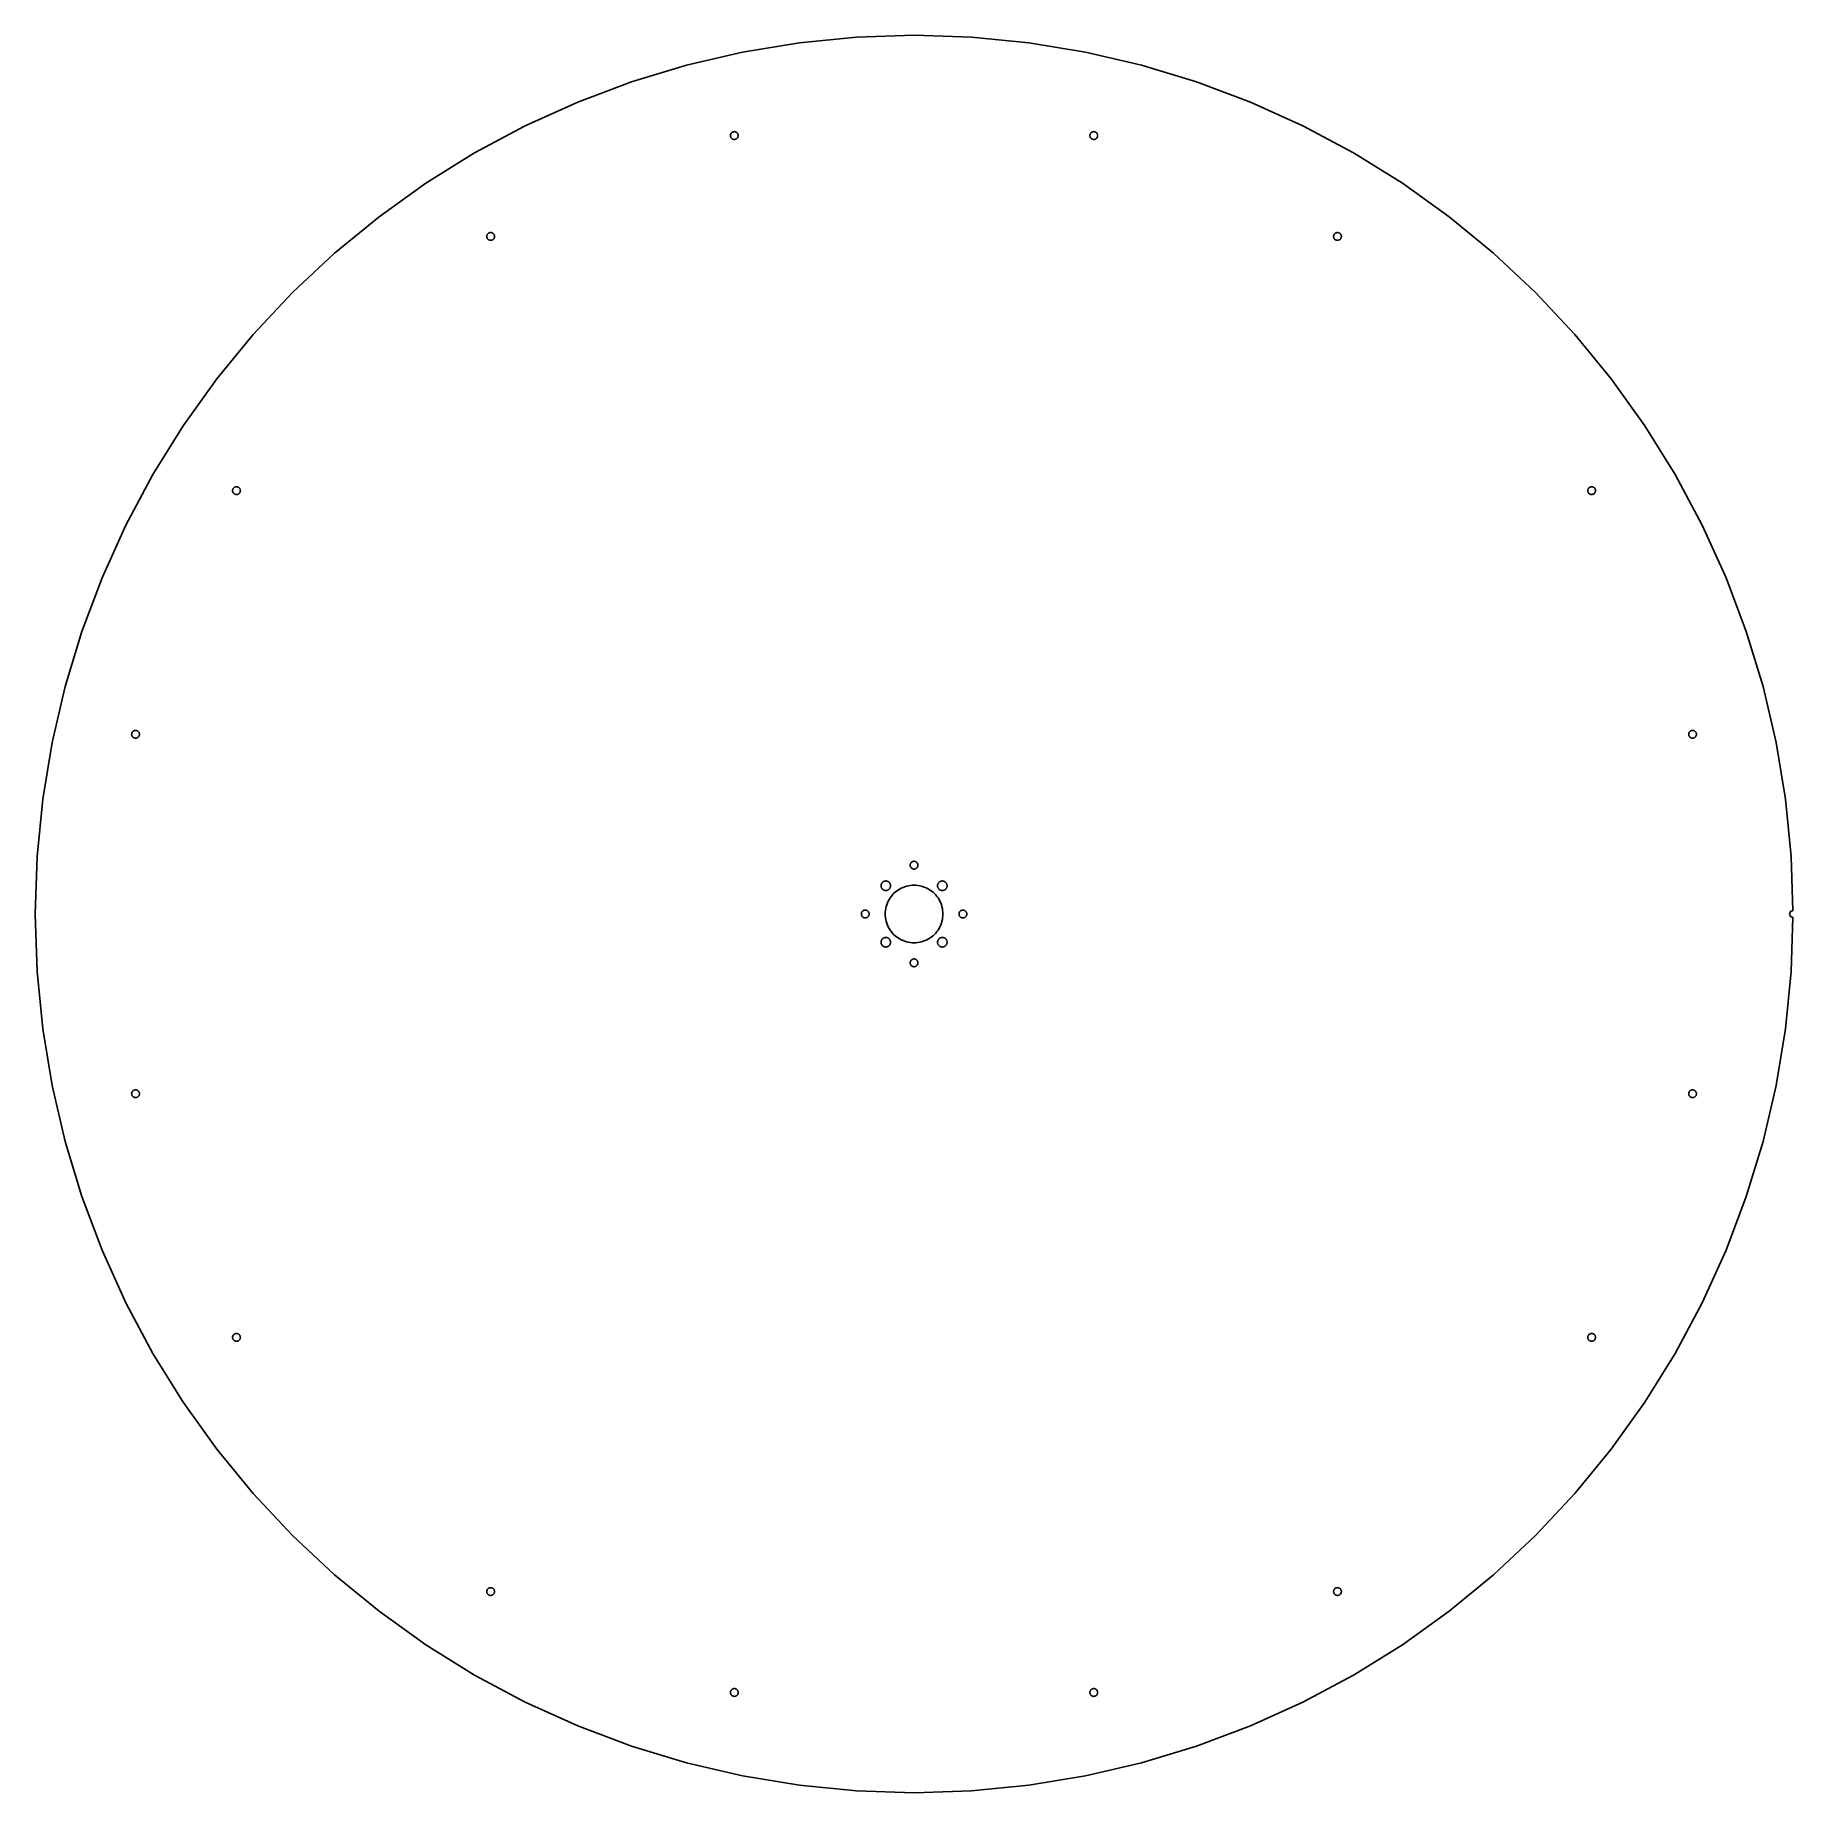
# Model space of a CAD drawing. Header units: metres. Extents: x -396 to 396, y -396 to 396.
import ezdxf

# ---------------------------------------------------------------- set-up
doc = ezdxf.new("R2010")
doc.units = ezdxf.units.M

msp = doc.modelspace()

# ---------------------------------------------------------------- linework, layer by layer
for p, q in [((0, 396), (-25.8996, 395.152)), ((25.8996, 395.152), (0, 396)), ((-77.2558, 388.391), (-102.492, 382.507)), ((-51.6884, 392.612), (-77.2558, 388.391)), ((-25.8996, 395.152), (-51.6884, 392.612)), ((51.6884, 392.612), (25.8996, 395.152)), ((77.2558, 388.391), (51.6884, 392.612)), ((102.492, 382.507), (77.2558, 388.391)), ((-102.492, 382.507), (-127.29, 374.984)), ((127.29, 374.984), (102.492, 382.507)), ((-127.29, 374.984), (-151.543, 365.856)), ((151.543, 365.856), (127.29, 374.984)), ((-151.543, 365.856), (-175.146, 355.162)), ((175.146, 355.162), (151.543, 365.856)), ((-175.146, 355.162), (-198, 342.946)), ((-82.7324, 350.773), (-82.7286, 350.888)), ((-82.7286, 350.659), (-82.7324, 350.773)), ((-82.7286, 350.888), (-82.7174, 351.002)), ((-82.7174, 350.545), (-82.7286, 350.659)), ((-82.7174, 351.002), (-82.6987, 351.115)), ((-82.6987, 350.432), (-82.7174, 350.545)), ((-82.6987, 351.115), (-82.6727, 351.226)), ((-82.6727, 350.32), (-82.6987, 350.432)), ((-82.6727, 351.226), (-82.6395, 351.336)), ((-82.6395, 350.211), (-82.6727, 350.32)), ((-82.6395, 351.336), (-82.5992, 351.443)), ((-82.5992, 350.104), (-82.6395, 350.211)), ((-82.5992, 351.443), (-82.5519, 351.547)), ((-82.5519, 349.999), (-82.5992, 350.104)), ((-82.5519, 351.547), (-82.4979, 351.648)), ((-82.4979, 349.898), (-82.5519, 349.999)), ((-82.4979, 351.648), (-82.4374, 351.745)), ((-82.4374, 349.801), (-82.4979, 349.898)), ((-82.4374, 351.745), (-82.3707, 351.839)), ((-82.3707, 349.708), (-82.4374, 349.801)), ((-82.3707, 351.839), (-82.2981, 351.927)), ((-82.2981, 349.619), (-82.3707, 349.708)), ((-82.2981, 351.927), (-82.2198, 352.011)), ((-82.2198, 349.536), (-82.2981, 349.619)), ((-82.2198, 352.011), (-82.1362, 352.089)), ((-82.1362, 349.457), (-82.2198, 349.536)), ((-82.1362, 352.089), (-82.0477, 352.162)), ((-82.0477, 349.385), (-82.1362, 349.457)), ((-82.0477, 352.162), (-81.9546, 352.228)), ((-81.9546, 349.318), (-82.0477, 349.385)), ((-81.9546, 352.228), (-81.8574, 352.289)), ((-81.8574, 349.258), (-81.9546, 349.318)), ((-81.8574, 352.289), (-81.7564, 352.343)), ((-81.7564, 349.204), (-81.8574, 349.258)), ((-81.7564, 352.343), (-81.6521, 352.39)), ((-81.6521, 349.156), (-81.7564, 349.204)), ((-81.6521, 352.39), (-81.5449, 352.43)), ((-81.5449, 349.116), (-81.6521, 349.156)), ((-81.5449, 352.43), (-81.4353, 352.464)), ((-81.4353, 349.083), (-81.5449, 349.116)), ((-81.4353, 352.464), (-81.3238, 352.49)), ((-81.3238, 349.057), (-81.4353, 349.083)), ((-81.3238, 352.49), (-81.2108, 352.508)), ((-81.2108, 349.038), (-81.3238, 349.057)), ((-81.2108, 352.508), (-81.0968, 352.519)), ((-81.0968, 349.027), (-81.2108, 349.038)), ((-81.0968, 352.519), (-80.9824, 352.523)), ((-80.9824, 349.023), (-81.0968, 349.027)), ((-80.9824, 352.523), (-80.8679, 352.519)), ((-80.8679, 349.027), (-80.9824, 349.023)), ((-80.8679, 352.519), (-80.754, 352.508)), ((-80.754, 349.038), (-80.8679, 349.027)), ((-80.754, 352.508), (-80.641, 352.49)), ((-80.641, 349.057), (-80.754, 349.038)), ((-80.641, 352.49), (-80.5294, 352.464)), ((-80.5294, 349.083), (-80.641, 349.057)), ((-80.5294, 352.464), (-80.4198, 352.43)), ((-80.4198, 349.116), (-80.5294, 349.083)), ((-80.4198, 352.43), (-80.3127, 352.39)), ((-80.3127, 349.156), (-80.4198, 349.116)), ((-80.3127, 352.39), (-80.2084, 352.343)), ((-80.2084, 349.204), (-80.3127, 349.156)), ((-80.2084, 352.343), (-80.1074, 352.289)), ((-80.1074, 349.258), (-80.2084, 349.204)), ((-80.1074, 352.289), (-80.0101, 352.228)), ((-80.0101, 349.318), (-80.1074, 349.258)), ((-80.0101, 352.228), (-79.917, 352.162)), ((-79.917, 349.385), (-80.0101, 349.318)), ((-79.917, 352.162), (-79.8285, 352.089)), ((-79.8285, 349.457), (-79.917, 349.385)), ((-79.8285, 352.089), (-79.7449, 352.011)), ((-79.7449, 349.536), (-79.8285, 349.457)), ((-79.7449, 352.011), (-79.6667, 351.927)), ((-79.6667, 349.619), (-79.7449, 349.536)), ((-79.6667, 351.927), (-79.594, 351.839)), ((-79.594, 349.708), (-79.6667, 349.619)), ((-79.594, 351.839), (-79.5273, 351.745)), ((-79.5273, 349.801), (-79.594, 349.708)), ((-79.5273, 351.745), (-79.4668, 351.648)), ((-79.4668, 349.898), (-79.5273, 349.801)), ((-79.4668, 351.648), (-79.4128, 351.547)), ((-79.4128, 349.999), (-79.4668, 349.898)), ((-79.4128, 351.547), (-79.3656, 351.443)), ((-79.3656, 350.104), (-79.4128, 349.999)), ((-79.3656, 351.443), (-79.3252, 351.336)), ((-79.3252, 350.211), (-79.3656, 350.104)), ((-79.3252, 351.336), (-79.292, 351.226)), ((-79.292, 350.32), (-79.3252, 350.211)), ((-79.292, 351.226), (-79.266, 351.115)), ((-79.266, 350.432), (-79.292, 350.32)), ((-79.266, 351.115), (-79.2473, 351.002)), ((-79.2473, 350.545), (-79.266, 350.432)), ((-79.2473, 351.002), (-79.2361, 350.888)), ((-79.2361, 350.659), (-79.2473, 350.545)), ((-79.2361, 350.888), (-79.2324, 350.773)), ((-79.2324, 350.773), (-79.2361, 350.659)), ((79.2324, 350.773), (79.2361, 350.888)), ((79.2361, 350.659), (79.2324, 350.773)), ((79.2361, 350.888), (79.2473, 351.002)), ((79.2473, 350.545), (79.2361, 350.659)), ((79.2473, 351.002), (79.266, 351.115)), ((79.266, 350.432), (79.2473, 350.545)), ((79.266, 351.115), (79.292, 351.226)), ((79.292, 350.32), (79.266, 350.432)), ((79.292, 351.226), (79.3252, 351.336)), ((79.3252, 350.211), (79.292, 350.32)), ((79.3252, 351.336), (79.3656, 351.443)), ((79.3656, 350.104), (79.3252, 350.211)), ((79.3656, 351.443), (79.4128, 351.547)), ((79.4128, 349.999), (79.3656, 350.104)), ((79.4128, 351.547), (79.4668, 351.648)), ((79.4668, 349.898), (79.4128, 349.999)), ((79.4668, 351.648), (79.5273, 351.745)), ((79.5273, 349.801), (79.4668, 349.898)), ((79.5273, 351.745), (79.594, 351.839)), ((79.594, 349.708), (79.5273, 349.801)), ((79.594, 351.839), (79.6667, 351.927)), ((79.6667, 349.619), (79.594, 349.708)), ((79.6667, 351.927), (79.7449, 352.011)), ((79.7449, 349.536), (79.6667, 349.619)), ((79.7449, 352.011), (79.8285, 352.089)), ((79.8285, 349.457), (79.7449, 349.536)), ((79.8285, 352.089), (79.917, 352.162)), ((79.917, 349.385), (79.8285, 349.457)), ((79.917, 352.162), (80.0101, 352.228)), ((80.0101, 349.318), (79.917, 349.385)), ((80.0101, 352.228), (80.1074, 352.289)), ((80.1074, 349.258), (80.0101, 349.318)), ((80.1074, 352.289), (80.2084, 352.343)), ((80.2084, 349.204), (80.1074, 349.258)), ((80.2084, 352.343), (80.3127, 352.39)), ((80.3127, 349.156), (80.2084, 349.204)), ((80.3127, 352.39), (80.4198, 352.43)), ((80.4198, 349.116), (80.3127, 349.156)), ((80.4198, 352.43), (80.5294, 352.464)), ((80.5294, 349.083), (80.4198, 349.116)), ((80.5294, 352.464), (80.641, 352.49)), ((80.641, 349.057), (80.5294, 349.083)), ((80.641, 352.49), (80.754, 352.508)), ((80.754, 349.038), (80.641, 349.057)), ((80.754, 352.508), (80.8679, 352.519)), ((80.8679, 349.027), (80.754, 349.038)), ((80.8679, 352.519), (80.9824, 352.523)), ((80.9824, 349.023), (80.8679, 349.027)), ((80.9824, 352.523), (81.0968, 352.519)), ((81.0968, 349.027), (80.9824, 349.023)), ((81.0968, 352.519), (81.2108, 352.508)), ((81.2108, 349.038), (81.0968, 349.027)), ((81.2108, 352.508), (81.3238, 352.49)), ((81.3238, 349.057), (81.2108, 349.038)), ((81.3238, 352.49), (81.4353, 352.464)), ((81.4353, 349.083), (81.3238, 349.057)), ((81.4353, 352.464), (81.5449, 352.43)), ((81.5449, 349.116), (81.4353, 349.083)), ((81.5449, 352.43), (81.6521, 352.39)), ((81.6521, 349.156), (81.5449, 349.116)), ((81.6521, 352.39), (81.7564, 352.343)), ((81.7564, 349.204), (81.6521, 349.156)), ((81.7564, 352.343), (81.8574, 352.289)), ((81.8574, 349.258), (81.7564, 349.204)), ((81.8574, 352.289), (81.9546, 352.228)), ((81.9546, 349.318), (81.8574, 349.258)), ((81.9546, 352.228), (82.0477, 352.162)), ((82.0477, 349.385), (81.9546, 349.318)), ((82.0477, 352.162), (82.1362, 352.089)), ((82.1362, 349.457), (82.0477, 349.385)), ((82.1362, 352.089), (82.2198, 352.011)), ((82.2198, 349.536), (82.1362, 349.457)), ((82.2198, 352.011), (82.2981, 351.927)), ((82.2981, 349.619), (82.2198, 349.536)), ((82.2981, 351.927), (82.3707, 351.839)), ((82.3707, 349.708), (82.2981, 349.619)), ((82.3707, 351.839), (82.4374, 351.745)), ((82.4374, 349.801), (82.3707, 349.708)), ((82.4374, 351.745), (82.4979, 351.648)), ((82.4979, 349.898), (82.4374, 349.801)), ((82.4979, 351.648), (82.5519, 351.547)), ((82.5519, 349.999), (82.4979, 349.898)), ((82.5519, 351.547), (82.5992, 351.443)), ((82.5992, 350.104), (82.5519, 349.999)), ((82.5992, 351.443), (82.6395, 351.336)), ((82.6395, 350.211), (82.5992, 350.104)), ((82.6395, 351.336), (82.6727, 351.226)), ((82.6727, 350.32), (82.6395, 350.211)), ((82.6727, 351.226), (82.6987, 351.115)), ((82.6987, 350.432), (82.6727, 350.32)), ((82.6987, 351.115), (82.7174, 351.002)), ((82.7174, 350.545), (82.6987, 350.432)), ((82.7174, 351.002), (82.7286, 350.888)), ((82.7286, 350.659), (82.7174, 350.545)), ((82.7286, 350.888), (82.7324, 350.773)), ((82.7324, 350.773), (82.7286, 350.659)), ((198, 342.946), (175.146, 355.162)), ((-198, 342.946), (-220.006, 329.262)), ((220.006, 329.262), (198, 342.946)), ((-220.006, 329.262), (-241.07, 314.168)), ((241.07, 314.168), (220.006, 329.262)), ((-241.07, 314.168), (-261.101, 297.729)), ((261.101, 297.729), (241.07, 314.168)), ((-192.521, 305.297), (-192.517, 305.412)), ((-192.517, 305.183), (-192.521, 305.297)), ((-192.517, 305.412), (-192.506, 305.526)), ((-192.506, 305.069), (-192.517, 305.183)), ((-192.506, 305.526), (-192.487, 305.639)), ((-192.487, 304.956), (-192.506, 305.069)), ((-192.487, 305.639), (-192.461, 305.75)), ((-192.461, 304.844), (-192.487, 304.956)), ((-192.461, 305.75), (-192.428, 305.86)), ((-192.428, 304.735), (-192.461, 304.844)), ((-192.428, 305.86), (-192.388, 305.967)), ((-192.388, 304.628), (-192.428, 304.735)), ((-192.388, 305.967), (-192.34, 306.071)), ((-192.34, 304.523), (-192.388, 304.628)), ((-192.34, 306.071), (-192.286, 306.172)), ((-192.286, 304.422), (-192.34, 304.523)), ((-192.286, 306.172), (-192.226, 306.27)), ((-192.226, 304.325), (-192.286, 304.422)), ((-192.226, 306.27), (-192.159, 306.363)), ((-192.159, 304.232), (-192.226, 304.325)), ((-192.159, 306.363), (-192.087, 306.451)), ((-192.087, 304.143), (-192.159, 304.232)), ((-192.087, 306.451), (-192.008, 306.535)), ((-192.008, 304.06), (-192.087, 304.143)), ((-192.008, 306.535), (-191.925, 306.613)), ((-191.925, 303.982), (-192.008, 304.06)), ((-191.925, 306.613), (-191.836, 306.686)), ((-191.836, 303.909), (-191.925, 303.982)), ((-191.836, 306.686), (-191.743, 306.752)), ((-191.743, 303.842), (-191.836, 303.909)), ((-191.743, 306.752), (-191.646, 306.813)), ((-191.646, 303.782), (-191.743, 303.842)), ((-191.646, 306.813), (-191.545, 306.867)), ((-191.545, 303.728), (-191.646, 303.782)), ((-191.545, 306.867), (-191.441, 306.914)), ((-191.441, 303.681), (-191.545, 303.728)), ((-191.441, 306.914), (-191.333, 306.954)), ((-191.333, 303.64), (-191.441, 303.681)), ((-191.333, 306.954), (-191.224, 306.988)), ((-191.224, 303.607), (-191.333, 303.64)), ((-191.224, 306.988), (-191.112, 307.014)), ((-191.112, 303.581), (-191.224, 303.607)), ((-191.112, 307.014), (-190.999, 307.032)), ((-190.999, 303.562), (-191.112, 303.581)), ((-190.999, 307.032), (-190.885, 307.044)), ((-190.885, 303.551), (-190.999, 303.562)), ((-190.885, 307.044), (-190.771, 307.047)), ((-190.771, 303.547), (-190.885, 303.551)), ((-190.771, 307.047), (-190.656, 307.044)), ((-190.656, 303.551), (-190.771, 303.547)), ((-190.656, 307.044), (-190.543, 307.032)), ((-190.543, 303.562), (-190.656, 303.551)), ((-190.543, 307.032), (-190.43, 307.014)), ((-190.43, 303.581), (-190.543, 303.562)), ((-190.43, 307.014), (-190.318, 306.988)), ((-190.318, 303.607), (-190.43, 303.581)), ((-190.318, 306.988), (-190.208, 306.954)), ((-190.208, 303.64), (-190.318, 303.607)), ((-190.208, 306.954), (-190.101, 306.914)), ((-190.101, 303.681), (-190.208, 303.64)), ((-190.101, 306.914), (-189.997, 306.867)), ((-189.997, 303.728), (-190.101, 303.681)), ((-189.997, 306.867), (-189.896, 306.813)), ((-189.896, 303.782), (-189.997, 303.728)), ((-189.896, 306.813), (-189.799, 306.752)), ((-189.799, 303.842), (-189.896, 303.782)), ((-189.799, 306.752), (-189.706, 306.686)), ((-189.706, 303.909), (-189.799, 303.842)), ((-189.706, 306.686), (-189.617, 306.613)), ((-189.617, 303.982), (-189.706, 303.909)), ((-189.617, 306.613), (-189.533, 306.535)), ((-189.533, 304.06), (-189.617, 303.982)), ((-189.533, 306.535), (-189.455, 306.451)), ((-189.455, 304.143), (-189.533, 304.06)), ((-189.455, 306.451), (-189.383, 306.363)), ((-189.383, 304.232), (-189.455, 304.143)), ((-189.383, 306.363), (-189.316, 306.27)), ((-189.316, 304.325), (-189.383, 304.232)), ((-189.316, 306.27), (-189.255, 306.172)), ((-189.255, 304.422), (-189.316, 304.325)), ((-189.255, 306.172), (-189.201, 306.071)), ((-189.201, 304.523), (-189.255, 304.422)), ((-189.201, 306.071), (-189.154, 305.967)), ((-189.154, 304.628), (-189.201, 304.523)), ((-189.154, 305.967), (-189.114, 305.86)), ((-189.114, 304.735), (-189.154, 304.628)), ((-189.114, 305.86), (-189.081, 305.75)), ((-189.081, 304.844), (-189.114, 304.735)), ((-189.081, 305.75), (-189.055, 305.639)), ((-189.055, 304.956), (-189.081, 304.844)), ((-189.055, 305.639), (-189.036, 305.526)), ((-189.036, 305.069), (-189.055, 304.956)), ((-189.036, 305.526), (-189.025, 305.412)), ((-189.025, 305.183), (-189.036, 305.069)), ((-189.025, 305.412), (-189.021, 305.297)), ((-189.021, 305.297), (-189.025, 305.183)), ((189.021, 305.297), (189.025, 305.412)), ((189.025, 305.183), (189.021, 305.297)), ((189.025, 305.412), (189.036, 305.526)), ((189.036, 305.069), (189.025, 305.183)), ((189.036, 305.526), (189.055, 305.639)), ((189.055, 304.956), (189.036, 305.069)), ((189.055, 305.639), (189.081, 305.75)), ((189.081, 304.844), (189.055, 304.956)), ((189.081, 305.75), (189.114, 305.86)), ((189.114, 304.735), (189.081, 304.844)), ((189.114, 305.86), (189.154, 305.967)), ((189.154, 304.628), (189.114, 304.735)), ((189.154, 305.967), (189.201, 306.071)), ((189.201, 304.523), (189.154, 304.628)), ((189.201, 306.071), (189.255, 306.172)), ((189.255, 304.422), (189.201, 304.523)), ((189.255, 306.172), (189.316, 306.27)), ((189.316, 304.325), (189.255, 304.422)), ((189.316, 306.27), (189.383, 306.363)), ((189.383, 304.232), (189.316, 304.325)), ((189.383, 306.363), (189.455, 306.451)), ((189.455, 304.143), (189.383, 304.232)), ((189.455, 306.451), (189.533, 306.535)), ((189.533, 304.06), (189.455, 304.143)), ((189.533, 306.535), (189.617, 306.613)), ((189.617, 303.982), (189.533, 304.06)), ((189.617, 306.613), (189.706, 306.686)), ((189.706, 303.909), (189.617, 303.982)), ((189.706, 306.686), (189.799, 306.752)), ((189.799, 303.842), (189.706, 303.909)), ((189.799, 306.752), (189.896, 306.813)), ((189.896, 303.782), (189.799, 303.842)), ((189.896, 306.813), (189.997, 306.867)), ((189.997, 303.728), (189.896, 303.782)), ((189.997, 306.867), (190.101, 306.914)), ((190.101, 303.681), (189.997, 303.728)), ((190.101, 306.914), (190.208, 306.954)), ((190.208, 303.64), (190.101, 303.681)), ((190.208, 306.954), (190.318, 306.988)), ((190.318, 303.607), (190.208, 303.64)), ((190.318, 306.988), (190.43, 307.014)), ((190.43, 303.581), (190.318, 303.607)), ((190.43, 307.014), (190.543, 307.032)), ((190.543, 303.562), (190.43, 303.581)), ((190.543, 307.032), (190.656, 307.044)), ((190.656, 303.551), (190.543, 303.562)), ((190.656, 307.044), (190.771, 307.047)), ((190.771, 303.547), (190.656, 303.551)), ((190.771, 307.047), (190.885, 307.044)), ((190.885, 303.551), (190.771, 303.547)), ((190.885, 307.044), (190.999, 307.032)), ((190.999, 303.562), (190.885, 303.551)), ((190.999, 307.032), (191.112, 307.014)), ((191.112, 303.581), (190.999, 303.562)), ((191.112, 307.014), (191.224, 306.988)), ((191.224, 303.607), (191.112, 303.581)), ((191.224, 306.988), (191.333, 306.954)), ((191.333, 303.64), (191.224, 303.607)), ((191.333, 306.954), (191.441, 306.914)), ((191.441, 303.681), (191.333, 303.64)), ((191.441, 306.914), (191.545, 306.867)), ((191.545, 303.728), (191.441, 303.681)), ((191.545, 306.867), (191.646, 306.813)), ((191.646, 303.782), (191.545, 303.728)), ((191.646, 306.813), (191.743, 306.752)), ((191.743, 303.842), (191.646, 303.782)), ((191.743, 306.752), (191.836, 306.686)), ((191.836, 303.909), (191.743, 303.842)), ((191.836, 306.686), (191.925, 306.613)), ((191.925, 303.982), (191.836, 303.909)), ((191.925, 306.613), (192.008, 306.535)), ((192.008, 304.06), (191.925, 303.982)), ((192.008, 306.535), (192.087, 306.451)), ((192.087, 304.143), (192.008, 304.06)), ((192.087, 306.451), (192.159, 306.363)), ((192.159, 304.232), (192.087, 304.143)), ((192.159, 306.363), (192.226, 306.27)), ((192.226, 304.325), (192.159, 304.232)), ((192.226, 306.27), (192.286, 306.172)), ((192.286, 304.422), (192.226, 304.325)), ((192.286, 306.172), (192.34, 306.071)), ((192.34, 304.523), (192.286, 304.422)), ((192.34, 306.071), (192.388, 305.967)), ((192.388, 304.628), (192.34, 304.523)), ((192.388, 305.967), (192.428, 305.86)), ((192.428, 304.735), (192.388, 304.628)), ((192.428, 305.86), (192.461, 305.75)), ((192.461, 304.844), (192.428, 304.735)), ((192.461, 305.75), (192.487, 305.639)), ((192.487, 304.956), (192.461, 304.844)), ((192.487, 305.639), (192.506, 305.526)), ((192.506, 305.069), (192.487, 304.956)), ((192.506, 305.526), (192.517, 305.412)), ((192.517, 305.183), (192.506, 305.069)), ((192.517, 305.412), (192.521, 305.297)), ((192.521, 305.297), (192.517, 305.183)), ((-261.101, 297.729), (-280.014, 280.014)), ((280.014, 280.014), (261.101, 297.729)), ((-280.014, 280.014), (-297.729, 261.101)), ((297.729, 261.101), (280.014, 280.014)), ((-297.729, 261.101), (-314.168, 241.07)), ((314.168, 241.07), (297.729, 261.101)), ((-314.168, 241.07), (-329.262, 220.006)), ((329.262, 220.006), (314.168, 241.07)), ((-329.262, 220.006), (-342.946, 198)), ((342.946, 198), (329.262, 220.006)), ((-342.946, 198), (-355.162, 175.146)), ((355.162, 175.146), (342.946, 198)), ((-307.047, 190.771), (-307.044, 190.885)), ((-307.044, 190.656), (-307.047, 190.771)), ((-307.044, 190.885), (-307.032, 190.999)), ((-307.032, 190.543), (-307.044, 190.656)), ((-307.032, 190.999), (-307.014, 191.112)), ((-307.014, 190.43), (-307.032, 190.543)), ((-307.014, 191.112), (-306.988, 191.224)), ((-306.988, 190.318), (-307.014, 190.43)), ((-306.988, 191.224), (-306.954, 191.333)), ((-306.954, 190.208), (-306.988, 190.318)), ((-306.954, 191.333), (-306.914, 191.441)), ((-306.914, 190.101), (-306.954, 190.208)), ((-306.914, 191.441), (-306.867, 191.545)), ((-306.867, 189.997), (-306.914, 190.101)), ((-306.867, 191.545), (-306.813, 191.646)), ((-306.813, 191.646), (-306.752, 191.743)), ((-306.752, 191.743), (-306.686, 191.836)), ((-306.686, 191.836), (-306.613, 191.925)), ((-306.613, 191.925), (-306.535, 192.008)), ((-306.535, 192.008), (-306.451, 192.087)), ((-306.451, 192.087), (-306.363, 192.159)), ((-306.363, 192.159), (-306.27, 192.226)), ((-306.27, 192.226), (-306.172, 192.286)), ((-306.172, 192.286), (-306.071, 192.34)), ((-306.071, 192.34), (-305.967, 192.388)), ((-305.967, 192.388), (-305.86, 192.428)), ((-305.86, 192.428), (-305.75, 192.461)), ((-305.75, 192.461), (-305.639, 192.487)), ((-305.639, 192.487), (-305.526, 192.506)), ((-305.526, 192.506), (-305.412, 192.517)), ((-305.412, 192.517), (-305.297, 192.521)), ((-305.297, 192.521), (-305.183, 192.517)), ((-305.183, 192.517), (-305.069, 192.506)), ((-305.069, 192.506), (-304.956, 192.487)), ((-304.956, 192.487), (-304.844, 192.461)), ((-304.844, 192.461), (-304.735, 192.428)), ((-304.735, 192.428), (-304.628, 192.388)), ((-304.628, 192.388), (-304.523, 192.34)), ((-304.523, 192.34), (-304.422, 192.286)), ((-304.422, 192.286), (-304.325, 192.226)), ((-304.325, 192.226), (-304.232, 192.159)), ((-304.232, 192.159), (-304.143, 192.087)), ((-304.143, 192.087), (-304.06, 192.008)), ((-304.06, 192.008), (-303.982, 191.925)), ((-303.982, 191.925), (-303.909, 191.836)), ((-303.909, 191.836), (-303.842, 191.743)), ((-303.842, 191.743), (-303.782, 191.646)), ((-303.782, 191.646), (-303.728, 191.545)), ((-303.728, 191.545), (-303.681, 191.441)), ((-303.681, 190.101), (-303.728, 189.997)), ((-303.681, 191.441), (-303.64, 191.333)), ((-303.64, 190.208), (-303.681, 190.101)), ((-303.64, 191.333), (-303.607, 191.224)), ((-303.607, 190.318), (-303.64, 190.208)), ((-303.607, 191.224), (-303.581, 191.112)), ((-303.581, 190.43), (-303.607, 190.318)), ((-303.581, 191.112), (-303.562, 190.999)), ((-303.562, 190.543), (-303.581, 190.43)), ((-303.562, 190.999), (-303.551, 190.885)), ((-303.551, 190.656), (-303.562, 190.543)), ((-303.551, 190.885), (-303.547, 190.771)), ((-303.547, 190.771), (-303.551, 190.656)), ((303.547, 190.771), (303.551, 190.885)), ((303.551, 190.656), (303.547, 190.771)), ((303.551, 190.885), (303.562, 190.999)), ((303.562, 190.543), (303.551, 190.656)), ((303.562, 190.999), (303.581, 191.112)), ((303.581, 190.43), (303.562, 190.543)), ((303.581, 191.112), (303.607, 191.224)), ((303.607, 190.318), (303.581, 190.43)), ((303.607, 191.224), (303.64, 191.333)), ((303.64, 190.208), (303.607, 190.318)), ((303.64, 191.333), (303.681, 191.441)), ((303.681, 190.101), (303.64, 190.208)), ((303.681, 191.441), (303.728, 191.545)), ((303.728, 189.997), (303.681, 190.101)), ((303.728, 191.545), (303.782, 191.646)), ((303.782, 191.646), (303.842, 191.743)), ((303.842, 191.743), (303.909, 191.836)), ((303.909, 191.836), (303.982, 191.925)), ((303.982, 191.925), (304.06, 192.008)), ((304.06, 192.008), (304.143, 192.087)), ((304.143, 192.087), (304.232, 192.159)), ((304.232, 192.159), (304.325, 192.226)), ((304.325, 192.226), (304.422, 192.286)), ((304.422, 192.286), (304.523, 192.34)), ((304.523, 192.34), (304.628, 192.388)), ((304.628, 192.388), (304.735, 192.428)), ((304.735, 192.428), (304.844, 192.461)), ((304.844, 192.461), (304.956, 192.487)), ((304.956, 192.487), (305.069, 192.506)), ((305.069, 192.506), (305.183, 192.517)), ((305.183, 192.517), (305.297, 192.521)), ((305.297, 192.521), (305.412, 192.517)), ((305.412, 192.517), (305.526, 192.506)), ((305.526, 192.506), (305.639, 192.487)), ((305.639, 192.487), (305.75, 192.461)), ((305.75, 192.461), (305.86, 192.428)), ((305.86, 192.428), (305.967, 192.388)), ((305.967, 192.388), (306.071, 192.34)), ((306.071, 192.34), (306.172, 192.286)), ((306.172, 192.286), (306.27, 192.226)), ((306.27, 192.226), (306.363, 192.159)), ((306.363, 192.159), (306.451, 192.087)), ((306.451, 192.087), (306.535, 192.008)), ((306.535, 192.008), (306.613, 191.925)), ((306.613, 191.925), (306.686, 191.836)), ((306.686, 191.836), (306.752, 191.743)), ((306.752, 191.743), (306.813, 191.646)), ((306.813, 191.646), (306.867, 191.545)), ((306.867, 191.545), (306.914, 191.441)), ((306.914, 190.101), (306.867, 189.997)), ((306.914, 191.441), (306.954, 191.333)), ((306.954, 190.208), (306.914, 190.101)), ((306.954, 191.333), (306.988, 191.224)), ((306.988, 190.318), (306.954, 190.208)), ((306.988, 191.224), (307.014, 191.112)), ((307.014, 190.43), (306.988, 190.318)), ((307.014, 191.112), (307.032, 190.999)), ((307.032, 190.543), (307.014, 190.43)), ((307.032, 190.999), (307.044, 190.885)), ((307.044, 190.656), (307.032, 190.543)), ((307.044, 190.885), (307.047, 190.771)), ((307.047, 190.771), (307.044, 190.656)), ((-306.813, 189.896), (-306.867, 189.997)), ((-306.752, 189.799), (-306.813, 189.896)), ((-306.686, 189.706), (-306.752, 189.799)), ((-306.613, 189.617), (-306.686, 189.706)), ((-306.535, 189.533), (-306.613, 189.617)), ((-306.451, 189.455), (-306.535, 189.533)), ((-306.363, 189.383), (-306.451, 189.455)), ((-306.27, 189.316), (-306.363, 189.383)), ((-306.172, 189.255), (-306.27, 189.316)), ((-306.071, 189.201), (-306.172, 189.255)), ((-305.967, 189.154), (-306.071, 189.201)), ((-305.86, 189.114), (-305.967, 189.154)), ((-305.75, 189.081), (-305.86, 189.114)), ((-305.639, 189.055), (-305.75, 189.081)), ((-305.526, 189.036), (-305.639, 189.055)), ((-305.412, 189.025), (-305.526, 189.036)), ((-305.297, 189.021), (-305.412, 189.025)), ((-305.183, 189.025), (-305.297, 189.021)), ((-305.069, 189.036), (-305.183, 189.025)), ((-304.956, 189.055), (-305.069, 189.036)), ((-304.844, 189.081), (-304.956, 189.055)), ((-304.735, 189.114), (-304.844, 189.081)), ((-304.628, 189.154), (-304.735, 189.114)), ((-304.523, 189.201), (-304.628, 189.154)), ((-304.422, 189.255), (-304.523, 189.201)), ((-304.325, 189.316), (-304.422, 189.255)), ((-304.232, 189.383), (-304.325, 189.316)), ((-304.143, 189.455), (-304.232, 189.383)), ((-304.06, 189.533), (-304.143, 189.455)), ((-303.982, 189.617), (-304.06, 189.533)), ((-303.909, 189.706), (-303.982, 189.617)), ((-303.842, 189.799), (-303.909, 189.706)), ((-303.782, 189.896), (-303.842, 189.799)), ((-303.728, 189.997), (-303.782, 189.896)), ((303.782, 189.896), (303.728, 189.997)), ((303.842, 189.799), (303.782, 189.896)), ((303.909, 189.706), (303.842, 189.799)), ((303.982, 189.617), (303.909, 189.706)), ((304.06, 189.533), (303.982, 189.617)), ((304.143, 189.455), (304.06, 189.533)), ((304.232, 189.383), (304.143, 189.455)), ((304.325, 189.316), (304.232, 189.383)), ((304.422, 189.255), (304.325, 189.316)), ((304.523, 189.201), (304.422, 189.255)), ((304.628, 189.154), (304.523, 189.201)), ((304.735, 189.114), (304.628, 189.154)), ((304.844, 189.081), (304.735, 189.114)), ((304.956, 189.055), (304.844, 189.081)), ((305.069, 189.036), (304.956, 189.055)), ((305.183, 189.025), (305.069, 189.036)), ((305.297, 189.021), (305.183, 189.025)), ((305.412, 189.025), (305.297, 189.021)), ((305.526, 189.036), (305.412, 189.025)), ((305.639, 189.055), (305.526, 189.036)), ((305.75, 189.081), (305.639, 189.055)), ((305.86, 189.114), (305.75, 189.081)), ((305.967, 189.154), (305.86, 189.114)), ((306.071, 189.201), (305.967, 189.154)), ((306.172, 189.255), (306.071, 189.201)), ((306.27, 189.316), (306.172, 189.255)), ((306.363, 189.383), (306.27, 189.316)), ((306.451, 189.455), (306.363, 189.383)), ((306.535, 189.533), (306.451, 189.455)), ((306.613, 189.617), (306.535, 189.533)), ((306.686, 189.706), (306.613, 189.617)), ((306.752, 189.799), (306.686, 189.706)), ((306.813, 189.896), (306.752, 189.799)), ((306.867, 189.997), (306.813, 189.896)), ((-355.162, 175.146), (-365.856, 151.543)), ((365.856, 151.543), (355.162, 175.146)), ((-365.856, 151.543), (-374.984, 127.29)), ((374.984, 127.29), (365.856, 151.543)), ((-374.984, 127.29), (-382.507, 102.492)), ((382.507, 102.492), (374.984, 127.29)), ((-382.507, 102.492), (-388.391, 77.2558)), ((388.391, 77.2558), (382.507, 102.492)), ((-352.523, 80.9824), (-352.519, 81.0968)), ((-352.519, 80.8679), (-352.523, 80.9824)), ((-352.519, 81.0968), (-352.508, 81.2108)), ((-352.508, 80.754), (-352.519, 80.8679)), ((-352.508, 81.2108), (-352.49, 81.3238)), ((-352.49, 80.641), (-352.508, 80.754)), ((-352.49, 81.3238), (-352.464, 81.4353)), ((-352.464, 80.5294), (-352.49, 80.641)), ((-352.464, 81.4353), (-352.43, 81.5449)), ((-352.43, 80.4198), (-352.464, 80.5294)), ((-352.43, 81.5449), (-352.39, 81.6521)), ((-352.39, 80.3127), (-352.43, 80.4198)), ((-352.39, 81.6521), (-352.343, 81.7564)), ((-352.343, 80.2084), (-352.39, 80.3127)), ((-352.343, 81.7564), (-352.289, 81.8574)), ((-352.289, 80.1074), (-352.343, 80.2084)), ((-352.289, 81.8574), (-352.228, 81.9546)), ((-352.228, 80.0101), (-352.289, 80.1074)), ((-352.228, 81.9546), (-352.162, 82.0477)), ((-352.162, 79.917), (-352.228, 80.0101)), ((-352.162, 82.0477), (-352.089, 82.1362)), ((-352.089, 79.8285), (-352.162, 79.917)), ((-352.089, 82.1362), (-352.011, 82.2198)), ((-352.011, 79.7449), (-352.089, 79.8285)), ((-352.011, 82.2198), (-351.927, 82.2981)), ((-351.927, 79.6667), (-352.011, 79.7449)), ((-351.927, 82.2981), (-351.839, 82.3707)), ((-351.839, 79.594), (-351.927, 79.6667)), ((-351.839, 82.3707), (-351.745, 82.4374)), ((-351.745, 79.5273), (-351.839, 79.594)), ((-351.745, 82.4374), (-351.648, 82.4979)), ((-351.648, 79.4668), (-351.745, 79.5273)), ((-351.648, 82.4979), (-351.547, 82.5519)), ((-351.547, 79.4128), (-351.648, 79.4668)), ((-351.547, 82.5519), (-351.443, 82.5992)), ((-351.443, 79.3656), (-351.547, 79.4128)), ((-351.443, 82.5992), (-351.336, 82.6395)), ((-351.336, 79.3252), (-351.443, 79.3656)), ((-351.336, 82.6395), (-351.226, 82.6727)), ((-351.226, 79.292), (-351.336, 79.3252)), ((-351.226, 82.6727), (-351.115, 82.6987)), ((-351.115, 79.266), (-351.226, 79.292)), ((-351.115, 82.6987), (-351.002, 82.7174)), ((-351.002, 79.2473), (-351.115, 79.266)), ((-351.002, 82.7174), (-350.888, 82.7286)), ((-350.888, 79.2361), (-351.002, 79.2473)), ((-350.888, 82.7286), (-350.773, 82.7324)), ((-350.773, 79.2324), (-350.888, 79.2361)), ((-350.773, 82.7324), (-350.659, 82.7286)), ((-350.659, 79.2361), (-350.773, 79.2324)), ((-350.659, 82.7286), (-350.545, 82.7174)), ((-350.545, 79.2473), (-350.659, 79.2361)), ((-350.545, 82.7174), (-350.432, 82.6987)), ((-350.432, 79.266), (-350.545, 79.2473)), ((-350.432, 82.6987), (-350.32, 82.6727)), ((-350.32, 79.292), (-350.432, 79.266)), ((-350.32, 82.6727), (-350.211, 82.6395)), ((-350.211, 79.3252), (-350.32, 79.292)), ((-350.211, 82.6395), (-350.104, 82.5992)), ((-350.104, 79.3656), (-350.211, 79.3252)), ((-350.104, 82.5992), (-349.999, 82.5519)), ((-349.999, 79.4128), (-350.104, 79.3656)), ((-349.999, 82.5519), (-349.898, 82.4979)), ((-349.898, 79.4668), (-349.999, 79.4128)), ((-349.898, 82.4979), (-349.801, 82.4374)), ((-349.801, 79.5273), (-349.898, 79.4668)), ((-349.801, 82.4374), (-349.708, 82.3707)), ((-349.708, 79.594), (-349.801, 79.5273)), ((-349.708, 82.3707), (-349.619, 82.2981)), ((-349.619, 79.6667), (-349.708, 79.594)), ((-349.619, 82.2981), (-349.536, 82.2198)), ((-349.536, 79.7449), (-349.619, 79.6667)), ((-349.536, 82.2198), (-349.457, 82.1362)), ((-349.457, 79.8285), (-349.536, 79.7449)), ((-349.457, 82.1362), (-349.385, 82.0477)), ((-349.385, 79.917), (-349.457, 79.8285)), ((-349.385, 82.0477), (-349.318, 81.9546)), ((-349.318, 80.0101), (-349.385, 79.917)), ((-349.318, 81.9546), (-349.258, 81.8574)), ((-349.258, 80.1074), (-349.318, 80.0101)), ((-349.258, 81.8574), (-349.204, 81.7564)), ((-349.204, 80.2084), (-349.258, 80.1074)), ((-349.204, 81.7564), (-349.156, 81.6521)), ((-349.156, 80.3127), (-349.204, 80.2084)), ((-349.156, 81.6521), (-349.116, 81.5449)), ((-349.116, 80.4198), (-349.156, 80.3127)), ((-349.116, 81.5449), (-349.083, 81.4353)), ((-349.083, 80.5294), (-349.116, 80.4198)), ((-349.083, 81.4353), (-349.057, 81.3238)), ((-349.057, 80.641), (-349.083, 80.5294)), ((-349.057, 81.3238), (-349.038, 81.2108)), ((-349.038, 80.754), (-349.057, 80.641)), ((-349.038, 81.2108), (-349.027, 81.0968)), ((-349.027, 80.8679), (-349.038, 80.754)), ((-349.027, 81.0968), (-349.023, 80.9824)), ((-349.023, 80.9824), (-349.027, 80.8679)), ((349.023, 80.9824), (349.027, 81.0968)), ((349.027, 80.8679), (349.023, 80.9824)), ((349.027, 81.0968), (349.038, 81.2108)), ((349.038, 80.754), (349.027, 80.8679)), ((349.038, 81.2108), (349.057, 81.3238)), ((349.057, 80.641), (349.038, 80.754)), ((349.057, 81.3238), (349.083, 81.4353)), ((349.083, 80.5294), (349.057, 80.641)), ((349.083, 81.4353), (349.116, 81.5449)), ((349.116, 80.4198), (349.083, 80.5294)), ((349.116, 81.5449), (349.156, 81.6521)), ((349.156, 80.3127), (349.116, 80.4198)), ((349.156, 81.6521), (349.204, 81.7564)), ((349.204, 80.2084), (349.156, 80.3127)), ((349.204, 81.7564), (349.258, 81.8574)), ((349.258, 80.1074), (349.204, 80.2084)), ((349.258, 81.8574), (349.318, 81.9546)), ((349.318, 80.0101), (349.258, 80.1074)), ((349.318, 81.9546), (349.385, 82.0477)), ((349.385, 79.917), (349.318, 80.0101)), ((349.385, 82.0477), (349.457, 82.1362)), ((349.457, 79.8285), (349.385, 79.917)), ((349.457, 82.1362), (349.536, 82.2198)), ((349.536, 79.7449), (349.457, 79.8285)), ((349.536, 82.2198), (349.619, 82.2981)), ((349.619, 79.6667), (349.536, 79.7449)), ((349.619, 82.2981), (349.708, 82.3707)), ((349.708, 79.594), (349.619, 79.6667)), ((349.708, 82.3707), (349.801, 82.4374)), ((349.801, 79.5273), (349.708, 79.594)), ((349.801, 82.4374), (349.898, 82.4979)), ((349.898, 79.4668), (349.801, 79.5273)), ((349.898, 82.4979), (349.999, 82.5519)), ((349.999, 79.4128), (349.898, 79.4668)), ((349.999, 82.5519), (350.104, 82.5992)), ((350.104, 79.3656), (349.999, 79.4128)), ((350.104, 82.5992), (350.211, 82.6395)), ((350.211, 79.3252), (350.104, 79.3656)), ((350.211, 82.6395), (350.32, 82.6727)), ((350.32, 79.292), (350.211, 79.3252)), ((350.32, 82.6727), (350.432, 82.6987)), ((350.432, 79.266), (350.32, 79.292)), ((350.432, 82.6987), (350.545, 82.7174)), ((350.545, 79.2473), (350.432, 79.266)), ((350.545, 82.7174), (350.659, 82.7286)), ((350.659, 79.2361), (350.545, 79.2473)), ((350.659, 82.7286), (350.773, 82.7324)), ((350.773, 79.2324), (350.659, 79.2361)), ((350.773, 82.7324), (350.888, 82.7286)), ((350.888, 79.2361), (350.773, 79.2324)), ((350.888, 82.7286), (351.002, 82.7174)), ((351.002, 79.2473), (350.888, 79.2361)), ((351.002, 82.7174), (351.115, 82.6987)), ((351.115, 79.266), (351.002, 79.2473)), ((351.115, 82.6987), (351.226, 82.6727)), ((351.226, 79.292), (351.115, 79.266)), ((351.226, 82.6727), (351.336, 82.6395)), ((351.336, 79.3252), (351.226, 79.292)), ((351.336, 82.6395), (351.443, 82.5992)), ((351.443, 79.3656), (351.336, 79.3252)), ((351.443, 82.5992), (351.547, 82.5519)), ((351.547, 79.4128), (351.443, 79.3656)), ((351.547, 82.5519), (351.648, 82.4979)), ((351.648, 79.4668), (351.547, 79.4128)), ((351.648, 82.4979), (351.745, 82.4374)), ((351.745, 79.5273), (351.648, 79.4668)), ((351.745, 82.4374), (351.839, 82.3707)), ((351.839, 79.594), (351.745, 79.5273)), ((351.839, 82.3707), (351.927, 82.2981)), ((351.927, 79.6667), (351.839, 79.594)), ((351.927, 82.2981), (352.011, 82.2198)), ((352.011, 79.7449), (351.927, 79.6667)), ((352.011, 82.2198), (352.089, 82.1362)), ((352.089, 79.8285), (352.011, 79.7449)), ((352.089, 82.1362), (352.162, 82.0477)), ((352.162, 79.917), (352.089, 79.8285)), ((352.162, 82.0477), (352.228, 81.9546)), ((352.228, 80.0101), (352.162, 79.917)), ((352.228, 81.9546), (352.289, 81.8574)), ((352.289, 80.1074), (352.228, 80.0101)), ((352.289, 81.8574), (352.343, 81.7564)), ((352.343, 80.2084), (352.289, 80.1074)), ((352.343, 81.7564), (352.39, 81.6521)), ((352.39, 80.3127), (352.343, 80.2084)), ((352.39, 81.6521), (352.43, 81.5449)), ((352.43, 80.4198), (352.39, 80.3127)), ((352.43, 81.5449), (352.464, 81.4353)), ((352.464, 80.5294), (352.43, 80.4198)), ((352.464, 81.4353), (352.49, 81.3238)), ((352.49, 80.641), (352.464, 80.5294)), ((352.49, 81.3238), (352.508, 81.2108)), ((352.508, 80.754), (352.49, 80.641)), ((352.508, 81.2108), (352.519, 81.0968)), ((352.519, 80.8679), (352.508, 80.754)), ((352.519, 81.0968), (352.523, 80.9824)), ((352.523, 80.9824), (352.519, 80.8679)), ((-388.391, 77.2558), (-392.612, 51.6884)), ((392.612, 51.6884), (388.391, 77.2558)), ((-392.612, 51.6884), (-395.152, 25.8996)), ((395.152, 25.8996), (392.612, 51.6884)), ((-395.152, 25.8996), (-396, 0)), ((395.951, 1.49356), (395.152, 25.8996)), ((-1.75, 22), (-1.74625, 22.1144)), ((-1.74625, 21.8855), (-1.75, 22)), ((-1.74625, 22.1144), (-1.73502, 22.2284)), ((-1.73502, 21.7716), (-1.74625, 21.8855)), ((-1.73502, 22.2284), (-1.71637, 22.3414)), ((-1.71637, 21.6586), (-1.73502, 21.7716)), ((-1.71637, 22.3414), (-1.69037, 22.4529)), ((-1.69037, 21.5471), (-1.71637, 21.6586)), ((-1.69037, 22.4529), (-1.65712, 22.5625)), ((-1.65712, 21.4375), (-1.69037, 21.5471)), ((-1.65712, 22.5625), (-1.61678, 22.6697)), ((-1.61678, 21.3303), (-1.65712, 21.4375)), ((-1.61678, 22.6697), (-1.56952, 22.774)), ((-1.56952, 21.226), (-1.61678, 21.3303)), ((-1.56952, 22.774), (-1.51553, 22.875)), ((-1.51553, 21.125), (-1.56952, 21.226)), ((-1.51553, 22.875), (-1.45506, 22.9722)), ((-1.45506, 21.0277), (-1.51553, 21.125)), ((-1.45506, 22.9722), (-1.38837, 23.0653)), ((-1.38837, 20.9347), (-1.45506, 21.0277)), ((-1.38837, 23.0653), (-1.31572, 23.1539)), ((-1.31572, 20.8461), (-1.38837, 20.9347)), ((-1.31572, 23.1539), (-1.23743, 23.2374)), ((-1.23743, 20.7626), (-1.31572, 20.8461)), ((-1.23743, 23.2374), (-1.15385, 23.3157)), ((-1.15385, 20.6843), (-1.23743, 20.7626)), ((-1.15385, 23.3157), (-1.06532, 23.3884)), ((-1.06532, 20.6116), (-1.15385, 20.6843)), ((-1.06532, 23.3884), (-0.972244, 23.4551)), ((-0.972244, 20.5449), (-1.06532, 20.6116)), ((-0.972244, 23.4551), (-0.875, 23.5155)), ((-0.875, 20.4845), (-0.972244, 20.5449)), ((-0.875, 23.5155), (-0.774002, 23.5695)), ((-0.774002, 20.4305), (-0.875, 20.4845)), ((-0.774002, 23.5695), (-0.669693, 23.6168)), ((-0.669693, 20.3832), (-0.774002, 20.4305)), ((-0.669693, 23.6168), (-0.562515, 23.6571)), ((-0.562515, 20.3429), (-0.669693, 20.3832)), ((-0.562515, 23.6571), (-0.452927, 23.6904)), ((-0.452927, 20.3096), (-0.562515, 20.3429)), ((-0.452927, 23.6904), (-0.3414, 23.7164)), ((-0.3414, 20.2836), (-0.452927, 20.3096)), ((-0.3414, 23.7164), (-0.228409, 23.735)), ((-0.228409, 20.265), (-0.3414, 20.2836)), ((-0.228409, 23.735), (-0.114441, 23.7462)), ((-0.114441, 20.2537), (-0.228409, 20.265)), ((-0.114441, 23.7462), (0, 23.75)), ((0, 20.25), (-0.114441, 20.2537)), ((0, 23.75), (0.114441, 23.7462)), ((0.114441, 20.2537), (0, 20.25)), ((0.114441, 23.7462), (0.228409, 23.735)), ((0.228409, 20.265), (0.114441, 20.2537)), ((0.228409, 23.735), (0.3414, 23.7164)), ((0.3414, 20.2836), (0.228409, 20.265)), ((0.3414, 23.7164), (0.452927, 23.6904)), ((0.452927, 20.3096), (0.3414, 20.2836)), ((0.452927, 23.6904), (0.562515, 23.6571)), ((0.562515, 20.3429), (0.452927, 20.3096)), ((0.562515, 23.6571), (0.669693, 23.6168)), ((0.669693, 20.3832), (0.562515, 20.3429)), ((0.669693, 23.6168), (0.774002, 23.5695)), ((0.774002, 20.4305), (0.669693, 20.3832)), ((0.774002, 23.5695), (0.875, 23.5155)), ((0.875, 20.4845), (0.774002, 20.4305)), ((0.875, 23.5155), (0.972244, 23.4551)), ((0.972244, 20.5449), (0.875, 20.4845)), ((0.972244, 23.4551), (1.06532, 23.3884)), ((1.06532, 20.6116), (0.972244, 20.5449)), ((1.06532, 23.3884), (1.15385, 23.3157)), ((1.15385, 20.6843), (1.06532, 20.6116)), ((1.15385, 23.3157), (1.23743, 23.2374)), ((1.23743, 20.7626), (1.15385, 20.6843)), ((1.23743, 23.2374), (1.31572, 23.1539)), ((1.31572, 20.8461), (1.23743, 20.7626)), ((1.31572, 23.1539), (1.38837, 23.0653)), ((1.38837, 20.9347), (1.31572, 20.8461)), ((1.38837, 23.0653), (1.45506, 22.9722)), ((1.45506, 21.0277), (1.38837, 20.9347)), ((1.45506, 22.9722), (1.51553, 22.875)), ((1.51553, 21.125), (1.45506, 21.0277)), ((1.51553, 22.875), (1.56952, 22.774)), ((1.56952, 21.226), (1.51553, 21.125)), ((1.56952, 22.774), (1.61678, 22.6697)), ((1.61678, 21.3303), (1.56952, 21.226)), ((1.61678, 22.6697), (1.65712, 22.5625)), ((1.65712, 21.4375), (1.61678, 21.3303)), ((1.65712, 22.5625), (1.69037, 22.4529)), ((1.69037, 21.5471), (1.65712, 21.4375)), ((1.69037, 22.4529), (1.71637, 22.3414)), ((1.71637, 21.6586), (1.69037, 21.5471)), ((1.71637, 22.3414), (1.73502, 22.2284)), ((1.73502, 21.7716), (1.71637, 21.6586)), ((1.73502, 22.2284), (1.74625, 22.1144)), ((1.74625, 21.8855), (1.73502, 21.7716)), ((1.74625, 22.1144), (1.75, 22)), ((1.75, 22), (1.74625, 21.8855)), ((-14.8779, 12.7279), (-14.8733, 12.8685)), ((-14.8733, 12.5873), (-14.8779, 12.7279)), ((-14.8733, 12.8685), (-14.8595, 13.0085)), ((-14.8595, 12.4473), (-14.8733, 12.5873)), ((-14.8595, 13.0085), (-14.8366, 13.1474)), ((-14.8366, 12.3085), (-14.8595, 12.4473)), ((-14.8366, 13.1474), (-14.8047, 13.2844)), ((-14.8047, 12.1714), (-14.8366, 12.3085)), ((-14.8047, 13.2844), (-14.7638, 13.419)), ((-14.7638, 12.0368), (-14.8047, 12.1714)), ((-14.7638, 13.419), (-14.7142, 13.5507)), ((-14.7142, 11.9052), (-14.7638, 12.0368)), ((-14.7142, 13.5507), (-14.6562, 13.6788)), ((-14.6562, 11.777), (-14.7142, 11.9052)), ((-14.6562, 13.6788), (-14.5899, 13.8029)), ((-14.5899, 11.6529), (-14.6562, 11.777)), ((-14.5899, 13.8029), (-14.5156, 13.9224)), ((-14.5156, 11.5334), (-14.5899, 11.6529)), ((-14.5156, 13.9224), (-14.4336, 14.0368)), ((-14.4336, 11.4191), (-14.5156, 11.5334)), ((-14.4336, 14.0368), (-14.3444, 14.1455)), ((-14.3444, 11.3103), (-14.4336, 11.4191)), ((-14.3444, 14.1455), (-14.2482, 14.2482)), ((-14.2482, 11.2076), (-14.3444, 11.3103)), ((-14.2482, 14.2482), (-14.1455, 14.3444)), ((-14.1455, 11.1115), (-14.2482, 11.2076)), ((-14.1455, 14.3444), (-14.0368, 14.4336)), ((-14.0368, 11.0222), (-14.1455, 11.1115)), ((-14.0368, 14.4336), (-13.9224, 14.5156)), ((-13.9224, 10.9403), (-14.0368, 11.0222)), ((-13.9224, 14.5156), (-13.8029, 14.5899)), ((-13.8029, 10.866), (-13.9224, 10.9403)), ((-13.8029, 14.5899), (-13.6788, 14.6562)), ((-13.6788, 10.7996), (-13.8029, 10.866)), ((-13.6788, 14.6562), (-13.5507, 14.7142)), ((-13.5507, 10.7416), (-13.6788, 10.7996)), ((-13.5507, 14.7142), (-13.419, 14.7638)), ((-13.419, 10.692), (-13.5507, 10.7416)), ((-13.419, 14.7638), (-13.2844, 14.8047)), ((-13.2844, 10.6512), (-13.419, 10.692)), ((-13.2844, 14.8047), (-13.1474, 14.8366)), ((-13.1474, 10.6192), (-13.2844, 10.6512)), ((-13.1474, 14.8366), (-13.0085, 14.8595)), ((-13.0085, 10.5963), (-13.1474, 10.6192)), ((-13.0085, 14.8595), (-12.8685, 14.8733)), ((-12.8685, 10.5825), (-13.0085, 10.5963)), ((-12.8685, 14.8733), (-12.7279, 14.8779)), ((-12.7279, 10.5779), (-12.8685, 10.5825)), ((-12.7279, 14.8779), (-12.5873, 14.8733)), ((-12.5873, 10.5825), (-12.7279, 10.5779)), ((-12.5873, 14.8733), (-12.4473, 14.8595)), ((-12.4473, 10.5963), (-12.5873, 10.5825)), ((-12.4473, 14.8595), (-12.3085, 14.8366)), ((-12.3085, 10.6192), (-12.4473, 10.5963)), ((-12.3085, 14.8366), (-12.1714, 14.8047)), ((-12.1714, 10.6512), (-12.3085, 10.6192)), ((-12.1714, 14.8047), (-12.0368, 14.7638)), ((-12.0368, 10.692), (-12.1714, 10.6512)), ((-12.0368, 14.7638), (-11.9052, 14.7142)), ((-11.9052, 10.7416), (-12.0368, 10.692)), ((-11.9052, 14.7142), (-11.777, 14.6562)), ((-11.777, 10.7996), (-11.9052, 10.7416)), ((-11.777, 14.6562), (-11.6529, 14.5899)), ((-11.6529, 10.866), (-11.777, 10.7996)), ((-11.6529, 14.5899), (-11.5334, 14.5156)), ((-11.5334, 10.9403), (-11.6529, 10.866)), ((-11.5334, 14.5156), (-11.4191, 14.4336)), ((-11.4191, 11.0222), (-11.5334, 10.9403)), ((-11.4191, 14.4336), (-11.3103, 14.3444)), ((-11.3103, 11.1115), (-11.4191, 11.0222)), ((-11.3103, 14.3444), (-11.2076, 14.2482)), ((-11.2076, 11.2076), (-11.3103, 11.1115)), ((-11.2076, 14.2482), (-11.1115, 14.1455)), ((-11.1115, 11.3103), (-11.2076, 11.2076)), ((-11.1115, 14.1455), (-11.0222, 14.0368)), ((-11.0222, 11.4191), (-11.1115, 11.3103)), ((-11.0222, 14.0368), (-10.9403, 13.9224)), ((-10.9403, 11.5334), (-11.0222, 11.4191)), ((-10.9403, 13.9224), (-10.866, 13.8029)), ((-10.866, 11.6529), (-10.9403, 11.5334)), ((-10.866, 13.8029), (-10.7996, 13.6788)), ((-10.7996, 11.777), (-10.866, 11.6529)), ((-10.7996, 13.6788), (-10.7416, 13.5507)), ((-10.7416, 11.9052), (-10.7996, 11.777)), ((-10.7416, 13.5507), (-10.692, 13.419)), ((-10.692, 12.0368), (-10.7416, 11.9052)), ((-10.692, 13.419), (-10.6512, 13.2844)), ((-10.6512, 12.1714), (-10.692, 12.0368)), ((-10.6512, 13.2844), (-10.6192, 13.1474)), ((-10.6192, 12.3085), (-10.6512, 12.1714)), ((-10.6192, 13.1474), (-10.5963, 13.0085)), ((-10.5963, 12.4473), (-10.6192, 12.3085)), ((-10.5963, 13.0085), (-10.5825, 12.8685)), ((-10.5825, 12.5873), (-10.5963, 12.4473)), ((-10.5825, 12.8685), (-10.5779, 12.7279)), ((-10.5779, 12.7279), (-10.5825, 12.5873)), ((-10.3136, 7.91389), (-9.77391, 8.57149)), ((-9.77391, 8.57149), (-9.19238, 9.19238)), ((-9.19238, 9.19238), (-8.57149, 9.77391)), ((-8.57149, 9.77391), (-7.91389, 10.3136)), ((-7.91389, 10.3136), (-7.22241, 10.8091)), ((-7.22241, 10.8091), (-6.5, 11.2583)), ((-6.5, 11.2583), (-5.74974, 11.6593)), ((-5.74974, 11.6593), (-4.97488, 12.0104)), ((-4.97488, 12.0104), (-4.17871, 12.3101)), ((-4.17871, 12.3101), (-3.36464, 12.557)), ((-3.36464, 12.557), (-2.53616, 12.7502)), ((-2.53616, 12.7502), (-1.69684, 12.8888)), ((-1.69684, 12.8888), (-0.850235, 12.9722)), ((-0.850235, 12.9722), (0, 13)), ((0, 13), (0.850235, 12.9722)), ((0.850235, 12.9722), (1.69684, 12.8888)), ((1.69684, 12.8888), (2.53616, 12.7502)), ((2.53616, 12.7502), (3.36464, 12.557)), ((3.36464, 12.557), (4.17871, 12.3101)), ((4.17871, 12.3101), (4.97488, 12.0104)), ((4.97488, 12.0104), (5.74974, 11.6593)), ((5.74974, 11.6593), (6.5, 11.2583)), ((6.5, 11.2583), (7.22241, 10.8091)), ((7.22241, 10.8091), (7.91389, 10.3136)), ((7.91389, 10.3136), (8.57149, 9.77391)), ((8.57149, 9.77391), (9.19238, 9.19238)), ((9.19238, 9.19238), (9.77391, 8.57149)), ((9.77391, 8.57149), (10.3136, 7.91389)), ((10.5779, 12.7279), (10.5825, 12.8685)), ((10.5825, 12.5873), (10.5779, 12.7279)), ((10.5825, 12.8685), (10.5963, 13.0085)), ((10.5963, 12.4473), (10.5825, 12.5873)), ((10.5963, 13.0085), (10.6192, 13.1474)), ((10.6192, 12.3085), (10.5963, 12.4473)), ((10.6192, 13.1474), (10.6512, 13.2844)), ((10.6512, 12.1714), (10.6192, 12.3085)), ((10.6512, 13.2844), (10.692, 13.419)), ((10.692, 12.0368), (10.6512, 12.1714)), ((10.692, 13.419), (10.7416, 13.5507)), ((10.7416, 11.9052), (10.692, 12.0368)), ((10.7416, 13.5507), (10.7996, 13.6788)), ((10.7996, 11.777), (10.7416, 11.9052)), ((10.7996, 13.6788), (10.866, 13.8029)), ((10.866, 11.6529), (10.7996, 11.777)), ((10.866, 13.8029), (10.9403, 13.9224)), ((10.9403, 11.5334), (10.866, 11.6529)), ((10.9403, 13.9224), (11.0222, 14.0368)), ((11.0222, 11.4191), (10.9403, 11.5334)), ((11.0222, 14.0368), (11.1115, 14.1455)), ((11.1115, 11.3103), (11.0222, 11.4191)), ((11.1115, 14.1455), (11.2076, 14.2482)), ((11.2076, 11.2076), (11.1115, 11.3103)), ((11.2076, 14.2482), (11.3103, 14.3444)), ((11.3103, 11.1115), (11.2076, 11.2076)), ((11.3103, 14.3444), (11.4191, 14.4336)), ((11.4191, 11.0222), (11.3103, 11.1115)), ((11.4191, 14.4336), (11.5334, 14.5156)), ((11.5334, 10.9403), (11.4191, 11.0222)), ((11.5334, 14.5156), (11.6529, 14.5899)), ((11.6529, 10.866), (11.5334, 10.9403)), ((11.6529, 14.5899), (11.777, 14.6562)), ((11.777, 10.7996), (11.6529, 10.866)), ((11.777, 14.6562), (11.9052, 14.7142)), ((11.9052, 10.7416), (11.777, 10.7996)), ((11.9052, 14.7142), (12.0368, 14.7638)), ((12.0368, 10.692), (11.9052, 10.7416)), ((12.0368, 14.7638), (12.1714, 14.8047)), ((12.1714, 10.6512), (12.0368, 10.692)), ((12.1714, 14.8047), (12.3085, 14.8366)), ((12.3085, 10.6192), (12.1714, 10.6512)), ((12.3085, 14.8366), (12.4473, 14.8595)), ((12.4473, 10.5963), (12.3085, 10.6192)), ((12.4473, 14.8595), (12.5873, 14.8733)), ((12.5873, 10.5825), (12.4473, 10.5963)), ((12.5873, 14.8733), (12.7279, 14.8779)), ((12.7279, 10.5779), (12.5873, 10.5825)), ((12.7279, 14.8779), (12.8685, 14.8733)), ((12.8685, 10.5825), (12.7279, 10.5779)), ((12.8685, 14.8733), (13.0085, 14.8595)), ((13.0085, 10.5963), (12.8685, 10.5825)), ((13.0085, 14.8595), (13.1474, 14.8366)), ((13.1474, 10.6192), (13.0085, 10.5963)), ((13.1474, 14.8366), (13.2844, 14.8047)), ((13.2844, 10.6512), (13.1474, 10.6192)), ((13.2844, 14.8047), (13.419, 14.7638)), ((13.419, 10.692), (13.2844, 10.6512)), ((13.419, 14.7638), (13.5507, 14.7142)), ((13.5507, 10.7416), (13.419, 10.692)), ((13.5507, 14.7142), (13.6788, 14.6562)), ((13.6788, 10.7996), (13.5507, 10.7416)), ((13.6788, 14.6562), (13.8029, 14.5899)), ((13.8029, 10.866), (13.6788, 10.7996)), ((13.8029, 14.5899), (13.9224, 14.5156)), ((13.9224, 10.9403), (13.8029, 10.866)), ((13.9224, 14.5156), (14.0368, 14.4336)), ((14.0368, 11.0222), (13.9224, 10.9403)), ((14.0368, 14.4336), (14.1455, 14.3444)), ((14.1455, 11.1115), (14.0368, 11.0222)), ((14.1455, 14.3444), (14.2482, 14.2482)), ((14.2482, 11.2076), (14.1455, 11.1115)), ((14.2482, 14.2482), (14.3444, 14.1455)), ((14.3444, 11.3103), (14.2482, 11.2076)), ((14.3444, 14.1455), (14.4336, 14.0368)), ((14.4336, 11.4191), (14.3444, 11.3103)), ((14.4336, 14.0368), (14.5156, 13.9224)), ((14.5156, 11.5334), (14.4336, 11.4191)), ((14.5156, 13.9224), (14.5899, 13.8029)), ((14.5899, 11.6529), (14.5156, 11.5334)), ((14.5899, 13.8029), (14.6562, 13.6788)), ((14.6562, 11.777), (14.5899, 11.6529)), ((14.6562, 13.6788), (14.7142, 13.5507)), ((14.7142, 11.9052), (14.6562, 11.777)), ((14.7142, 13.5507), (14.7638, 13.419)), ((14.7638, 12.0368), (14.7142, 11.9052)), ((14.7638, 13.419), (14.8047, 13.2844)), ((14.8047, 12.1714), (14.7638, 12.0368)), ((14.8047, 13.2844), (14.8366, 13.1474)), ((14.8366, 12.3085), (14.8047, 12.1714)), ((14.8366, 13.1474), (14.8595, 13.0085)), ((14.8595, 12.4473), (14.8366, 12.3085)), ((14.8595, 13.0085), (14.8733, 12.8685)), ((14.8733, 12.5873), (14.8595, 12.4473)), ((14.8733, 12.8685), (14.8779, 12.7279)), ((14.8779, 12.7279), (14.8733, 12.5873)), ((-396, 0), (-395.152, -25.8996)), ((-23.75, 0), (-23.7462, 0.114441)), ((-23.7462, -0.114441), (-23.75, 0)), ((-23.7462, 0.114441), (-23.735, 0.228409)), ((-23.735, 0.228409), (-23.7164, 0.3414)), ((-23.7164, 0.3414), (-23.6904, 0.452927)), ((-23.6904, 0.452927), (-23.6571, 0.562515)), ((-23.6571, 0.562515), (-23.6168, 0.669693)), ((-23.6168, 0.669693), (-23.5695, 0.774002)), ((-23.5695, 0.774002), (-23.5155, 0.875)), ((-23.5155, 0.875), (-23.4551, 0.972244)), ((-23.4551, 0.972244), (-23.3884, 1.06532)), ((-23.3884, 1.06532), (-23.3157, 1.15385)), ((-23.3157, 1.15385), (-23.2374, 1.23743)), ((-23.2374, 1.23743), (-23.1539, 1.31572)), ((-23.1539, 1.31572), (-23.0653, 1.38837)), ((-23.0653, 1.38837), (-22.9722, 1.45506)), ((-22.9722, 1.45506), (-22.875, 1.51553)), ((-22.875, 1.51553), (-22.774, 1.56952)), ((-22.774, 1.56952), (-22.6697, 1.61678)), ((-22.6697, 1.61678), (-22.5625, 1.65712)), ((-22.5625, 1.65712), (-22.4529, 1.69037)), ((-22.4529, 1.69037), (-22.3414, 1.71637)), ((-22.3414, 1.71637), (-22.2284, 1.73502)), ((-22.2284, 1.73502), (-22.1144, 1.74625)), ((-22.1144, 1.74625), (-22, 1.75)), ((-22, 1.75), (-21.8855, 1.74625)), ((-21.8855, 1.74625), (-21.7716, 1.73502)), ((-21.7716, 1.73502), (-21.6586, 1.71637)), ((-21.6586, 1.71637), (-21.5471, 1.69037)), ((-21.5471, 1.69037), (-21.4375, 1.65712)), ((-21.4375, 1.65712), (-21.3303, 1.61678)), ((-21.3303, 1.61678), (-21.226, 1.56952)), ((-21.226, 1.56952), (-21.125, 1.51553)), ((-21.125, 1.51553), (-21.0277, 1.45506)), ((-21.0277, 1.45506), (-20.9347, 1.38837)), ((-20.9347, 1.38837), (-20.8461, 1.31572)), ((-20.8461, 1.31572), (-20.7626, 1.23743)), ((-20.7626, 1.23743), (-20.6843, 1.15385)), ((-20.6843, 1.15385), (-20.6116, 1.06532)), ((-20.6116, 1.06532), (-20.5449, 0.972244)), ((-20.5449, 0.972244), (-20.4845, 0.875)), ((-20.4845, 0.875), (-20.4305, 0.774002)), ((-20.4305, 0.774002), (-20.3832, 0.669693)), ((-20.3832, 0.669693), (-20.3429, 0.562515)), ((-20.3429, 0.562515), (-20.3096, 0.452927)), ((-20.3096, 0.452927), (-20.2836, 0.3414)), ((-20.2836, 0.3414), (-20.265, 0.228409)), ((-20.265, 0.228409), (-20.2537, 0.114441)), ((-20.2537, 0.114441), (-20.25, 0)), ((-20.25, 0), (-20.2537, -0.114441)), ((-13, 0), (-12.9722, 0.850235)), ((-12.9722, -0.850235), (-13, 0)), ((-12.9722, 0.850235), (-12.8888, 1.69684)), ((-12.8888, 1.69684), (-12.7502, 2.53616)), ((-12.7502, 2.53616), (-12.557, 3.36464)), ((-12.557, 3.36464), (-12.3101, 4.17871)), ((-12.3101, 4.17871), (-12.0104, 4.97488)), ((-12.0104, 4.97488), (-11.6593, 5.74974)), ((-11.6593, 5.74974), (-11.2583, 6.5)), ((-11.2583, 6.5), (-10.8091, 7.22241)), ((-10.8091, 7.22241), (-10.3136, 7.91389)), ((10.3136, 7.91389), (10.8091, 7.22241)), ((10.8091, 7.22241), (11.2583, 6.5)), ((11.2583, 6.5), (11.6593, 5.74974)), ((11.6593, 5.74974), (12.0104, 4.97488)), ((12.0104, 4.97488), (12.3101, 4.17871)), ((12.3101, 4.17871), (12.557, 3.36464)), ((12.557, 3.36464), (12.7502, 2.53616)), ((12.7502, 2.53616), (12.8888, 1.69684)), ((12.8888, 1.69684), (12.9722, 0.850235)), ((12.9722, 0.850235), (13, 0)), ((13, 0), (12.9722, -0.850235)), ((20.25, 0), (20.2537, 0.114441)), ((20.2537, -0.114441), (20.25, 0)), ((20.2537, 0.114441), (20.265, 0.228409)), ((20.265, 0.228409), (20.2836, 0.3414)), ((20.2836, 0.3414), (20.3096, 0.452927)), ((20.3096, 0.452927), (20.3429, 0.562515)), ((20.3429, 0.562515), (20.3832, 0.669693)), ((20.3832, 0.669693), (20.4305, 0.774002)), ((20.4305, 0.774002), (20.4845, 0.875)), ((20.4845, 0.875), (20.5449, 0.972244)), ((20.5449, 0.972244), (20.6116, 1.06532)), ((20.6116, 1.06532), (20.6843, 1.15385)), ((20.6843, 1.15385), (20.7626, 1.23743)), ((20.7626, 1.23743), (20.8461, 1.31572)), ((20.8461, 1.31572), (20.9347, 1.38837)), ((20.9347, 1.38837), (21.0277, 1.45506)), ((21.0277, 1.45506), (21.125, 1.51553)), ((21.125, 1.51553), (21.226, 1.56952)), ((21.226, 1.56952), (21.3303, 1.61678)), ((21.3303, 1.61678), (21.4375, 1.65712)), ((21.4375, 1.65712), (21.5471, 1.69037)), ((21.5471, 1.69037), (21.6586, 1.71637)), ((21.6586, 1.71637), (21.7716, 1.73502)), ((21.7716, 1.73502), (21.8855, 1.74625)), ((21.8855, 1.74625), (22, 1.75)), ((22, 1.75), (22.1144, 1.74625)), ((22.1144, 1.74625), (22.2284, 1.73502)), ((22.2284, 1.73502), (22.3414, 1.71637)), ((22.3414, 1.71637), (22.4529, 1.69037)), ((22.4529, 1.69037), (22.5625, 1.65712)), ((22.5625, 1.65712), (22.6697, 1.61678)), ((22.6697, 1.61678), (22.774, 1.56952)), ((22.774, 1.56952), (22.875, 1.51553)), ((22.875, 1.51553), (22.9722, 1.45506)), ((22.9722, 1.45506), (23.0653, 1.38837)), ((23.0653, 1.38837), (23.1539, 1.31572)), ((23.1539, 1.31572), (23.2374, 1.23743)), ((23.2374, 1.23743), (23.3157, 1.15385)), ((23.3157, 1.15385), (23.3884, 1.06532)), ((23.3884, 1.06532), (23.4551, 0.972244)), ((23.4551, 0.972244), (23.5155, 0.875)), ((23.5155, 0.875), (23.5695, 0.774002)), ((23.5695, 0.774002), (23.6168, 0.669693)), ((23.6168, 0.669693), (23.6571, 0.562515)), ((23.6571, 0.562515), (23.6904, 0.452927)), ((23.6904, 0.452927), (23.7164, 0.3414)), ((23.7164, 0.3414), (23.735, 0.228409)), ((23.735, 0.228409), (23.7462, 0.114441)), ((23.7462, 0.114441), (23.75, 0)), ((23.75, 0), (23.7462, -0.114441)), ((394.5, 0), (394.551, 0.388214)), ((394.551, -0.388214), (394.5, 0)), ((394.551, 0.388214), (394.701, 0.75)), ((394.701, 0.75), (394.939, 1.06065)), ((394.939, 1.06065), (395.25, 1.29903)), ((395.25, 1.29903), (395.612, 1.44888)), ((395.612, 1.44888), (395.951, 1.49356)), ((-23.735, -0.228409), (-23.7462, -0.114441)), ((-23.7164, -0.3414), (-23.735, -0.228409)), ((-23.6904, -0.452927), (-23.7164, -0.3414)), ((-23.6571, -0.562515), (-23.6904, -0.452927)), ((-23.6168, -0.669693), (-23.6571, -0.562515)), ((-23.5695, -0.774002), (-23.6168, -0.669693)), ((-23.5155, -0.875), (-23.5695, -0.774002)), ((-23.4551, -0.972244), (-23.5155, -0.875)), ((-23.3884, -1.06532), (-23.4551, -0.972244)), ((-23.3157, -1.15385), (-23.3884, -1.06532)), ((-23.2374, -1.23743), (-23.3157, -1.15385)), ((-23.1539, -1.31572), (-23.2374, -1.23743)), ((-23.0653, -1.38837), (-23.1539, -1.31572)), ((-22.9722, -1.45506), (-23.0653, -1.38837)), ((-22.875, -1.51553), (-22.9722, -1.45506)), ((-22.774, -1.56952), (-22.875, -1.51553)), ((-22.6697, -1.61678), (-22.774, -1.56952)), ((-22.5625, -1.65712), (-22.6697, -1.61678)), ((-22.4529, -1.69037), (-22.5625, -1.65712)), ((-22.3414, -1.71637), (-22.4529, -1.69037)), ((-22.2284, -1.73502), (-22.3414, -1.71637)), ((-22.1144, -1.74625), (-22.2284, -1.73502)), ((-22, -1.75), (-22.1144, -1.74625)), ((-21.8855, -1.74625), (-22, -1.75)), ((-21.7716, -1.73502), (-21.8855, -1.74625)), ((-21.6586, -1.71637), (-21.7716, -1.73502)), ((-21.5471, -1.69037), (-21.6586, -1.71637)), ((-21.4375, -1.65712), (-21.5471, -1.69037)), ((-21.3303, -1.61678), (-21.4375, -1.65712)), ((-21.226, -1.56952), (-21.3303, -1.61678)), ((-21.125, -1.51553), (-21.226, -1.56952)), ((-21.0277, -1.45506), (-21.125, -1.51553)), ((-20.9347, -1.38837), (-21.0277, -1.45506)), ((-20.8461, -1.31572), (-20.9347, -1.38837)), ((-20.7626, -1.23743), (-20.8461, -1.31572)), ((-20.6843, -1.15385), (-20.7626, -1.23743)), ((-20.6116, -1.06532), (-20.6843, -1.15385)), ((-20.5449, -0.972244), (-20.6116, -1.06532)), ((-20.4845, -0.875), (-20.5449, -0.972244)), ((-20.4305, -0.774002), (-20.4845, -0.875)), ((-20.3832, -0.669693), (-20.4305, -0.774002)), ((-20.3429, -0.562515), (-20.3832, -0.669693)), ((-20.3096, -0.452927), (-20.3429, -0.562515)), ((-20.2836, -0.3414), (-20.3096, -0.452927)), ((-20.265, -0.228409), (-20.2836, -0.3414)), ((-20.2537, -0.114441), (-20.265, -0.228409)), ((-12.8888, -1.69684), (-12.9722, -0.850235)), ((-12.7502, -2.53616), (-12.8888, -1.69684)), ((-12.557, -3.36464), (-12.7502, -2.53616)), ((-12.3101, -4.17871), (-12.557, -3.36464)), ((-12.0104, -4.97488), (-12.3101, -4.17871)), ((-11.6593, -5.74974), (-12.0104, -4.97488)), ((-11.2583, -6.5), (-11.6593, -5.74974)), ((-10.8091, -7.22241), (-11.2583, -6.5)), ((-10.3136, -7.91389), (-10.8091, -7.22241)), ((-9.77391, -8.57149), (-10.3136, -7.91389)), ((10.3136, -7.91389), (9.77391, -8.57149)), ((10.8091, -7.22241), (10.3136, -7.91389)), ((11.2583, -6.5), (10.8091, -7.22241)), ((11.6593, -5.74974), (11.2583, -6.5)), ((12.0104, -4.97488), (11.6593, -5.74974)), ((12.3101, -4.17871), (12.0104, -4.97488)), ((12.557, -3.36464), (12.3101, -4.17871)), ((12.7502, -2.53616), (12.557, -3.36464)), ((12.8888, -1.69684), (12.7502, -2.53616)), ((12.9722, -0.850235), (12.8888, -1.69684)), ((20.265, -0.228409), (20.2537, -0.114441)), ((20.2836, -0.3414), (20.265, -0.228409)), ((20.3096, -0.452927), (20.2836, -0.3414)), ((20.3429, -0.562515), (20.3096, -0.452927)), ((20.3832, -0.669693), (20.3429, -0.562515)), ((20.4305, -0.774002), (20.3832, -0.669693)), ((20.4845, -0.875), (20.4305, -0.774002)), ((20.5449, -0.972244), (20.4845, -0.875)), ((20.6116, -1.06532), (20.5449, -0.972244)), ((20.6843, -1.15385), (20.6116, -1.06532)), ((20.7626, -1.23743), (20.6843, -1.15385)), ((20.8461, -1.31572), (20.7626, -1.23743)), ((20.9347, -1.38837), (20.8461, -1.31572)), ((21.0277, -1.45506), (20.9347, -1.38837)), ((21.125, -1.51553), (21.0277, -1.45506)), ((21.226, -1.56952), (21.125, -1.51553)), ((21.3303, -1.61678), (21.226, -1.56952)), ((21.4375, -1.65712), (21.3303, -1.61678)), ((21.5471, -1.69037), (21.4375, -1.65712)), ((21.6586, -1.71637), (21.5471, -1.69037)), ((21.7716, -1.73502), (21.6586, -1.71637)), ((21.8855, -1.74625), (21.7716, -1.73502)), ((22, -1.75), (21.8855, -1.74625)), ((22.1144, -1.74625), (22, -1.75)), ((22.2284, -1.73502), (22.1144, -1.74625)), ((22.3414, -1.71637), (22.2284, -1.73502)), ((22.4529, -1.69037), (22.3414, -1.71637)), ((22.5625, -1.65712), (22.4529, -1.69037)), ((22.6697, -1.61678), (22.5625, -1.65712)), ((22.774, -1.56952), (22.6697, -1.61678)), ((22.875, -1.51553), (22.774, -1.56952)), ((22.9722, -1.45506), (22.875, -1.51553)), ((23.0653, -1.38837), (22.9722, -1.45506)), ((23.1539, -1.31572), (23.0653, -1.38837)), ((23.2374, -1.23743), (23.1539, -1.31572)), ((23.3157, -1.15385), (23.2374, -1.23743)), ((23.3884, -1.06532), (23.3157, -1.15385)), ((23.4551, -0.972244), (23.3884, -1.06532)), ((23.5155, -0.875), (23.4551, -0.972244)), ((23.5695, -0.774002), (23.5155, -0.875)), ((23.6168, -0.669693), (23.5695, -0.774002)), ((23.6571, -0.562515), (23.6168, -0.669693)), ((23.6904, -0.452927), (23.6571, -0.562515)), ((23.7164, -0.3414), (23.6904, -0.452927)), ((23.735, -0.228409), (23.7164, -0.3414)), ((23.7462, -0.114441), (23.735, -0.228409)), ((394.701, -0.75), (394.551, -0.388214)), ((394.939, -1.06065), (394.701, -0.75)), ((395.25, -1.29903), (394.939, -1.06065)), ((395.152, -25.8996), (395.951, -1.49356)), ((395.612, -1.44888), (395.25, -1.29903)), ((395.951, -1.49356), (395.612, -1.44888)), ((-14.8779, -12.7279), (-14.8733, -12.5873)), ((-14.8733, -12.8685), (-14.8779, -12.7279)), ((-14.8733, -12.5873), (-14.8595, -12.4473)), ((-14.8595, -13.0085), (-14.8733, -12.8685)), ((-14.8595, -12.4473), (-14.8366, -12.3085)), ((-14.8366, -13.1474), (-14.8595, -13.0085)), ((-14.8366, -12.3085), (-14.8047, -12.1714)), ((-14.8047, -13.2844), (-14.8366, -13.1474)), ((-14.8047, -12.1714), (-14.7638, -12.0368)), ((-14.7638, -13.419), (-14.8047, -13.2844)), ((-14.7638, -12.0368), (-14.7142, -11.9052)), ((-14.7142, -13.5507), (-14.7638, -13.419)), ((-14.7142, -11.9052), (-14.6562, -11.777)), ((-14.6562, -13.6788), (-14.7142, -13.5507)), ((-14.6562, -11.777), (-14.5899, -11.6529)), ((-14.5899, -13.8029), (-14.6562, -13.6788)), ((-14.5899, -11.6529), (-14.5156, -11.5334)), ((-14.5156, -13.9224), (-14.5899, -13.8029)), ((-14.5156, -11.5334), (-14.4336, -11.4191)), ((-14.4336, -14.0368), (-14.5156, -13.9224)), ((-14.4336, -11.4191), (-14.3444, -11.3103)), ((-14.3444, -14.1455), (-14.4336, -14.0368)), ((-14.3444, -11.3103), (-14.2482, -11.2076)), ((-14.2482, -14.2482), (-14.3444, -14.1455)), ((-14.2482, -11.2076), (-14.1455, -11.1115)), ((-14.1455, -14.3444), (-14.2482, -14.2482)), ((-14.1455, -11.1115), (-14.0368, -11.0222)), ((-14.0368, -14.4336), (-14.1455, -14.3444)), ((-14.0368, -11.0222), (-13.9224, -10.9403)), ((-13.9224, -14.5156), (-14.0368, -14.4336)), ((-13.9224, -10.9403), (-13.8029, -10.866)), ((-13.8029, -14.5899), (-13.9224, -14.5156)), ((-13.8029, -10.866), (-13.6788, -10.7996)), ((-13.6788, -14.6562), (-13.8029, -14.5899)), ((-13.6788, -10.7996), (-13.5507, -10.7416)), ((-13.5507, -14.7142), (-13.6788, -14.6562)), ((-13.5507, -10.7416), (-13.419, -10.692)), ((-13.419, -14.7638), (-13.5507, -14.7142)), ((-13.419, -10.692), (-13.2844, -10.6512)), ((-13.2844, -14.8047), (-13.419, -14.7638)), ((-13.2844, -10.6512), (-13.1474, -10.6192)), ((-13.1474, -14.8366), (-13.2844, -14.8047)), ((-13.1474, -10.6192), (-13.0085, -10.5963)), ((-13.0085, -14.8595), (-13.1474, -14.8366)), ((-13.0085, -10.5963), (-12.8685, -10.5825)), ((-12.8685, -14.8733), (-13.0085, -14.8595)), ((-12.8685, -10.5825), (-12.7279, -10.5779)), ((-12.7279, -14.8779), (-12.8685, -14.8733)), ((-12.7279, -10.5779), (-12.5873, -10.5825)), ((-12.5873, -14.8733), (-12.7279, -14.8779)), ((-12.5873, -10.5825), (-12.4473, -10.5963)), ((-12.4473, -14.8595), (-12.5873, -14.8733)), ((-12.4473, -10.5963), (-12.3085, -10.6192)), ((-12.3085, -14.8366), (-12.4473, -14.8595)), ((-12.3085, -10.6192), (-12.1714, -10.6512)), ((-12.1714, -14.8047), (-12.3085, -14.8366)), ((-12.1714, -10.6512), (-12.0368, -10.692)), ((-12.0368, -14.7638), (-12.1714, -14.8047)), ((-12.0368, -10.692), (-11.9052, -10.7416)), ((-11.9052, -14.7142), (-12.0368, -14.7638)), ((-11.9052, -10.7416), (-11.777, -10.7996)), ((-11.777, -14.6562), (-11.9052, -14.7142)), ((-11.777, -10.7996), (-11.6529, -10.866)), ((-11.6529, -14.5899), (-11.777, -14.6562)), ((-11.6529, -10.866), (-11.5334, -10.9403)), ((-11.5334, -14.5156), (-11.6529, -14.5899)), ((-11.5334, -10.9403), (-11.4191, -11.0222)), ((-11.4191, -14.4336), (-11.5334, -14.5156)), ((-11.4191, -11.0222), (-11.3103, -11.1115)), ((-11.3103, -14.3444), (-11.4191, -14.4336)), ((-11.3103, -11.1115), (-11.2076, -11.2076)), ((-11.2076, -14.2482), (-11.3103, -14.3444)), ((-11.2076, -11.2076), (-11.1115, -11.3103)), ((-11.1115, -14.1455), (-11.2076, -14.2482)), ((-11.1115, -11.3103), (-11.0222, -11.4191)), ((-11.0222, -14.0368), (-11.1115, -14.1455)), ((-11.0222, -11.4191), (-10.9403, -11.5334)), ((-10.9403, -13.9224), (-11.0222, -14.0368)), ((-10.9403, -11.5334), (-10.866, -11.6529)), ((-10.866, -13.8029), (-10.9403, -13.9224)), ((-10.866, -11.6529), (-10.7996, -11.777)), ((-10.7996, -13.6788), (-10.866, -13.8029)), ((-10.7996, -11.777), (-10.7416, -11.9052)), ((-10.7416, -13.5507), (-10.7996, -13.6788)), ((-10.7416, -11.9052), (-10.692, -12.0368)), ((-10.692, -13.419), (-10.7416, -13.5507)), ((-10.692, -12.0368), (-10.6512, -12.1714)), ((-10.6512, -13.2844), (-10.692, -13.419)), ((-10.6512, -12.1714), (-10.6192, -12.3085)), ((-10.6192, -13.1474), (-10.6512, -13.2844)), ((-10.6192, -12.3085), (-10.5963, -12.4473)), ((-10.5963, -13.0085), (-10.6192, -13.1474)), ((-10.5963, -12.4473), (-10.5825, -12.5873)), ((-10.5825, -12.8685), (-10.5963, -13.0085)), ((-10.5825, -12.5873), (-10.5779, -12.7279)), ((-10.5779, -12.7279), (-10.5825, -12.8685)), ((-9.19238, -9.19238), (-9.77391, -8.57149)), ((-8.57149, -9.77391), (-9.19238, -9.19238)), ((-7.91389, -10.3136), (-8.57149, -9.77391)), ((-7.22241, -10.8091), (-7.91389, -10.3136)), ((-6.5, -11.2583), (-7.22241, -10.8091)), ((-5.74974, -11.6593), (-6.5, -11.2583)), ((-4.97488, -12.0104), (-5.74974, -11.6593)), ((-4.17871, -12.3101), (-4.97488, -12.0104)), ((-3.36464, -12.557), (-4.17871, -12.3101)), ((-2.53616, -12.7502), (-3.36464, -12.557)), ((-1.69684, -12.8888), (-2.53616, -12.7502)), ((-0.850235, -12.9722), (-1.69684, -12.8888)), ((0, -13), (-0.850235, -12.9722)), ((0.850235, -12.9722), (0, -13)), ((1.69684, -12.8888), (0.850235, -12.9722)), ((2.53616, -12.7502), (1.69684, -12.8888)), ((3.36464, -12.557), (2.53616, -12.7502)), ((4.17871, -12.3101), (3.36464, -12.557)), ((4.97488, -12.0104), (4.17871, -12.3101)), ((5.74974, -11.6593), (4.97488, -12.0104)), ((6.5, -11.2583), (5.74974, -11.6593)), ((7.22241, -10.8091), (6.5, -11.2583)), ((7.91389, -10.3136), (7.22241, -10.8091)), ((8.57149, -9.77391), (7.91389, -10.3136)), ((9.19238, -9.19238), (8.57149, -9.77391)), ((9.77391, -8.57149), (9.19238, -9.19238)), ((10.5779, -12.7279), (10.5825, -12.5873)), ((10.5825, -12.8685), (10.5779, -12.7279)), ((10.5825, -12.5873), (10.5963, -12.4473)), ((10.5963, -13.0085), (10.5825, -12.8685)), ((10.5963, -12.4473), (10.6192, -12.3085)), ((10.6192, -13.1474), (10.5963, -13.0085)), ((10.6192, -12.3085), (10.6512, -12.1714)), ((10.6512, -13.2844), (10.6192, -13.1474)), ((10.6512, -12.1714), (10.692, -12.0368)), ((10.692, -13.419), (10.6512, -13.2844)), ((10.692, -12.0368), (10.7416, -11.9052)), ((10.7416, -13.5507), (10.692, -13.419)), ((10.7416, -11.9052), (10.7996, -11.777)), ((10.7996, -13.6788), (10.7416, -13.5507)), ((10.7996, -11.777), (10.866, -11.6529)), ((10.866, -13.8029), (10.7996, -13.6788)), ((10.866, -11.6529), (10.9403, -11.5334)), ((10.9403, -13.9224), (10.866, -13.8029)), ((10.9403, -11.5334), (11.0222, -11.4191)), ((11.0222, -14.0368), (10.9403, -13.9224)), ((11.0222, -11.4191), (11.1115, -11.3103)), ((11.1115, -14.1455), (11.0222, -14.0368)), ((11.1115, -11.3103), (11.2076, -11.2076)), ((11.2076, -14.2482), (11.1115, -14.1455)), ((11.2076, -11.2076), (11.3103, -11.1115)), ((11.3103, -14.3444), (11.2076, -14.2482)), ((11.3103, -11.1115), (11.4191, -11.0222)), ((11.4191, -14.4336), (11.3103, -14.3444)), ((11.4191, -11.0222), (11.5334, -10.9403)), ((11.5334, -14.5156), (11.4191, -14.4336)), ((11.5334, -10.9403), (11.6529, -10.866)), ((11.6529, -14.5899), (11.5334, -14.5156)), ((11.6529, -10.866), (11.777, -10.7996)), ((11.777, -14.6562), (11.6529, -14.5899)), ((11.777, -10.7996), (11.9052, -10.7416)), ((11.9052, -14.7142), (11.777, -14.6562)), ((11.9052, -10.7416), (12.0368, -10.692)), ((12.0368, -14.7638), (11.9052, -14.7142)), ((12.0368, -10.692), (12.1714, -10.6512)), ((12.1714, -14.8047), (12.0368, -14.7638)), ((12.1714, -10.6512), (12.3085, -10.6192)), ((12.3085, -14.8366), (12.1714, -14.8047)), ((12.3085, -10.6192), (12.4473, -10.5963)), ((12.4473, -14.8595), (12.3085, -14.8366)), ((12.4473, -10.5963), (12.5873, -10.5825)), ((12.5873, -14.8733), (12.4473, -14.8595)), ((12.5873, -10.5825), (12.7279, -10.5779)), ((12.7279, -14.8779), (12.5873, -14.8733)), ((12.7279, -10.5779), (12.8685, -10.5825)), ((12.8685, -14.8733), (12.7279, -14.8779)), ((12.8685, -10.5825), (13.0085, -10.5963)), ((13.0085, -14.8595), (12.8685, -14.8733)), ((13.0085, -10.5963), (13.1474, -10.6192)), ((13.1474, -14.8366), (13.0085, -14.8595)), ((13.1474, -10.6192), (13.2844, -10.6512)), ((13.2844, -14.8047), (13.1474, -14.8366)), ((13.2844, -10.6512), (13.419, -10.692)), ((13.419, -14.7638), (13.2844, -14.8047)), ((13.419, -10.692), (13.5507, -10.7416)), ((13.5507, -14.7142), (13.419, -14.7638)), ((13.5507, -10.7416), (13.6788, -10.7996)), ((13.6788, -14.6562), (13.5507, -14.7142)), ((13.6788, -10.7996), (13.8029, -10.866)), ((13.8029, -14.5899), (13.6788, -14.6562)), ((13.8029, -10.866), (13.9224, -10.9403)), ((13.9224, -14.5156), (13.8029, -14.5899)), ((13.9224, -10.9403), (14.0368, -11.0222)), ((14.0368, -14.4336), (13.9224, -14.5156)), ((14.0368, -11.0222), (14.1455, -11.1115)), ((14.1455, -14.3444), (14.0368, -14.4336)), ((14.1455, -11.1115), (14.2482, -11.2076)), ((14.2482, -14.2482), (14.1455, -14.3444)), ((14.2482, -11.2076), (14.3444, -11.3103)), ((14.3444, -14.1455), (14.2482, -14.2482)), ((14.3444, -11.3103), (14.4336, -11.4191)), ((14.4336, -14.0368), (14.3444, -14.1455)), ((14.4336, -11.4191), (14.5156, -11.5334)), ((14.5156, -13.9224), (14.4336, -14.0368)), ((14.5156, -11.5334), (14.5899, -11.6529)), ((14.5899, -13.8029), (14.5156, -13.9224)), ((14.5899, -11.6529), (14.6562, -11.777)), ((14.6562, -13.6788), (14.5899, -13.8029)), ((14.6562, -11.777), (14.7142, -11.9052)), ((14.7142, -13.5507), (14.6562, -13.6788)), ((14.7142, -11.9052), (14.7638, -12.0368)), ((14.7638, -13.419), (14.7142, -13.5507)), ((14.7638, -12.0368), (14.8047, -12.1714)), ((14.8047, -13.2844), (14.7638, -13.419)), ((14.8047, -12.1714), (14.8366, -12.3085)), ((14.8366, -13.1474), (14.8047, -13.2844)), ((14.8366, -12.3085), (14.8595, -12.4473)), ((14.8595, -13.0085), (14.8366, -13.1474)), ((14.8595, -12.4473), (14.8733, -12.5873)), ((14.8733, -12.8685), (14.8595, -13.0085)), ((14.8733, -12.5873), (14.8779, -12.7279)), ((14.8779, -12.7279), (14.8733, -12.8685)), ((-1.75, -22), (-1.74625, -21.8855)), ((-1.74625, -22.1144), (-1.75, -22)), ((-1.74625, -21.8855), (-1.73502, -21.7716)), ((-1.73502, -22.2284), (-1.74625, -22.1144)), ((-1.73502, -21.7716), (-1.71637, -21.6586)), ((-1.71637, -22.3414), (-1.73502, -22.2284)), ((-1.71637, -21.6586), (-1.69037, -21.5471)), ((-1.69037, -22.4529), (-1.71637, -22.3414)), ((-1.69037, -21.5471), (-1.65712, -21.4375)), ((-1.65712, -22.5625), (-1.69037, -22.4529)), ((-1.65712, -21.4375), (-1.61678, -21.3303)), ((-1.61678, -22.6697), (-1.65712, -22.5625)), ((-1.61678, -21.3303), (-1.56952, -21.226)), ((-1.56952, -22.774), (-1.61678, -22.6697)), ((-1.56952, -21.226), (-1.51553, -21.125)), ((-1.51553, -22.875), (-1.56952, -22.774)), ((-1.51553, -21.125), (-1.45506, -21.0277)), ((-1.45506, -22.9722), (-1.51553, -22.875)), ((-1.45506, -21.0277), (-1.38837, -20.9347)), ((-1.38837, -23.0653), (-1.45506, -22.9722)), ((-1.38837, -20.9347), (-1.31572, -20.8461)), ((-1.31572, -23.1539), (-1.38837, -23.0653)), ((-1.31572, -20.8461), (-1.23743, -20.7626)), ((-1.23743, -23.2374), (-1.31572, -23.1539)), ((-1.23743, -20.7626), (-1.15385, -20.6843)), ((-1.15385, -23.3157), (-1.23743, -23.2374)), ((-1.15385, -20.6843), (-1.06532, -20.6116)), ((-1.06532, -23.3884), (-1.15385, -23.3157)), ((-1.06532, -20.6116), (-0.972244, -20.5449)), ((-0.972244, -23.4551), (-1.06532, -23.3884)), ((-0.972244, -20.5449), (-0.875, -20.4845)), ((-0.875, -23.5155), (-0.972244, -23.4551)), ((-0.875, -20.4845), (-0.774002, -20.4305)), ((-0.774002, -23.5695), (-0.875, -23.5155)), ((-0.774002, -20.4305), (-0.669693, -20.3832)), ((-0.669693, -23.6168), (-0.774002, -23.5695)), ((-0.669693, -20.3832), (-0.562515, -20.3429)), ((-0.562515, -23.6571), (-0.669693, -23.6168)), ((-0.562515, -20.3429), (-0.452927, -20.3096)), ((-0.452927, -23.6904), (-0.562515, -23.6571)), ((-0.452927, -20.3096), (-0.3414, -20.2836)), ((-0.3414, -23.7164), (-0.452927, -23.6904)), ((-0.3414, -20.2836), (-0.228409, -20.265)), ((-0.228409, -23.735), (-0.3414, -23.7164)), ((-0.228409, -20.265), (-0.114441, -20.2537)), ((-0.114441, -23.7462), (-0.228409, -23.735)), ((-0.114441, -20.2537), (0, -20.25)), ((0, -23.75), (-0.114441, -23.7462)), ((0, -20.25), (0.114441, -20.2537)), ((0.114441, -23.7462), (0, -23.75)), ((0.114441, -20.2537), (0.228409, -20.265)), ((0.228409, -23.735), (0.114441, -23.7462)), ((0.228409, -20.265), (0.3414, -20.2836)), ((0.3414, -23.7164), (0.228409, -23.735)), ((0.3414, -20.2836), (0.452927, -20.3096)), ((0.452927, -23.6904), (0.3414, -23.7164)), ((0.452927, -20.3096), (0.562515, -20.3429)), ((0.562515, -23.6571), (0.452927, -23.6904)), ((0.562515, -20.3429), (0.669693, -20.3832)), ((0.669693, -23.6168), (0.562515, -23.6571)), ((0.669693, -20.3832), (0.774002, -20.4305)), ((0.774002, -23.5695), (0.669693, -23.6168)), ((0.774002, -20.4305), (0.875, -20.4845)), ((0.875, -23.5155), (0.774002, -23.5695)), ((0.875, -20.4845), (0.972244, -20.5449)), ((0.972244, -23.4551), (0.875, -23.5155)), ((0.972244, -20.5449), (1.06532, -20.6116)), ((1.06532, -23.3884), (0.972244, -23.4551)), ((1.06532, -20.6116), (1.15385, -20.6843)), ((1.15385, -23.3157), (1.06532, -23.3884)), ((1.15385, -20.6843), (1.23743, -20.7626)), ((1.23743, -23.2374), (1.15385, -23.3157)), ((1.23743, -20.7626), (1.31572, -20.8461)), ((1.31572, -23.1539), (1.23743, -23.2374)), ((1.31572, -20.8461), (1.38837, -20.9347)), ((1.38837, -23.0653), (1.31572, -23.1539)), ((1.38837, -20.9347), (1.45506, -21.0277)), ((1.45506, -22.9722), (1.38837, -23.0653)), ((1.45506, -21.0277), (1.51553, -21.125)), ((1.51553, -22.875), (1.45506, -22.9722)), ((1.51553, -21.125), (1.56952, -21.226)), ((1.56952, -22.774), (1.51553, -22.875)), ((1.56952, -21.226), (1.61678, -21.3303)), ((1.61678, -22.6697), (1.56952, -22.774)), ((1.61678, -21.3303), (1.65712, -21.4375)), ((1.65712, -22.5625), (1.61678, -22.6697)), ((1.65712, -21.4375), (1.69037, -21.5471)), ((1.69037, -22.4529), (1.65712, -22.5625)), ((1.69037, -21.5471), (1.71637, -21.6586)), ((1.71637, -22.3414), (1.69037, -22.4529)), ((1.71637, -21.6586), (1.73502, -21.7716)), ((1.73502, -22.2284), (1.71637, -22.3414)), ((1.73502, -21.7716), (1.74625, -21.8855)), ((1.74625, -22.1144), (1.73502, -22.2284)), ((1.74625, -21.8855), (1.75, -22)), ((1.75, -22), (1.74625, -22.1144)), ((-395.152, -25.8996), (-392.612, -51.6884)), ((392.612, -51.6884), (395.152, -25.8996)), ((-392.612, -51.6884), (-388.391, -77.2558)), ((388.391, -77.2558), (392.612, -51.6884)), ((-388.391, -77.2558), (-382.507, -102.492)), ((382.507, -102.492), (388.391, -77.2558)), ((-352.523, -80.9824), (-352.519, -80.8679)), ((-352.519, -81.0968), (-352.523, -80.9824)), ((-352.519, -80.8679), (-352.508, -80.754)), ((-352.508, -81.2108), (-352.519, -81.0968)), ((-352.508, -80.754), (-352.49, -80.641)), ((-352.49, -81.3238), (-352.508, -81.2108)), ((-352.49, -80.641), (-352.464, -80.5294)), ((-352.464, -81.4353), (-352.49, -81.3238)), ((-352.464, -80.5294), (-352.43, -80.4198)), ((-352.43, -81.5449), (-352.464, -81.4353)), ((-352.43, -80.4198), (-352.39, -80.3127)), ((-352.39, -81.6521), (-352.43, -81.5449)), ((-352.39, -80.3127), (-352.343, -80.2084)), ((-352.343, -81.7564), (-352.39, -81.6521)), ((-352.343, -80.2084), (-352.289, -80.1074)), ((-352.289, -81.8574), (-352.343, -81.7564)), ((-352.289, -80.1074), (-352.228, -80.0101)), ((-352.228, -81.9546), (-352.289, -81.8574)), ((-352.228, -80.0101), (-352.162, -79.917)), ((-352.162, -82.0477), (-352.228, -81.9546)), ((-352.162, -79.917), (-352.089, -79.8285)), ((-352.089, -82.1362), (-352.162, -82.0477)), ((-352.089, -79.8285), (-352.011, -79.7449)), ((-352.011, -82.2198), (-352.089, -82.1362)), ((-352.011, -79.7449), (-351.927, -79.6667)), ((-351.927, -82.2981), (-352.011, -82.2198)), ((-351.927, -79.6667), (-351.839, -79.594)), ((-351.839, -82.3707), (-351.927, -82.2981)), ((-351.839, -79.594), (-351.745, -79.5273)), ((-351.745, -82.4374), (-351.839, -82.3707)), ((-351.745, -79.5273), (-351.648, -79.4668)), ((-351.648, -82.4979), (-351.745, -82.4374)), ((-351.648, -79.4668), (-351.547, -79.4128)), ((-351.547, -82.5519), (-351.648, -82.4979)), ((-351.547, -79.4128), (-351.443, -79.3656)), ((-351.443, -82.5992), (-351.547, -82.5519)), ((-351.443, -79.3656), (-351.336, -79.3252)), ((-351.336, -82.6395), (-351.443, -82.5992)), ((-351.336, -79.3252), (-351.226, -79.292)), ((-351.226, -82.6727), (-351.336, -82.6395)), ((-351.226, -79.292), (-351.115, -79.266)), ((-351.115, -82.6987), (-351.226, -82.6727)), ((-351.115, -79.266), (-351.002, -79.2473)), ((-351.002, -82.7174), (-351.115, -82.6987)), ((-351.002, -79.2473), (-350.888, -79.2361)), ((-350.888, -82.7286), (-351.002, -82.7174)), ((-350.888, -79.2361), (-350.773, -79.2324)), ((-350.773, -82.7324), (-350.888, -82.7286)), ((-350.773, -79.2324), (-350.659, -79.2361)), ((-350.659, -82.7286), (-350.773, -82.7324)), ((-350.659, -79.2361), (-350.545, -79.2473)), ((-350.545, -82.7174), (-350.659, -82.7286)), ((-350.545, -79.2473), (-350.432, -79.266)), ((-350.432, -82.6987), (-350.545, -82.7174)), ((-350.432, -79.266), (-350.32, -79.292)), ((-350.32, -82.6727), (-350.432, -82.6987)), ((-350.32, -79.292), (-350.211, -79.3252)), ((-350.211, -82.6395), (-350.32, -82.6727)), ((-350.211, -79.3252), (-350.104, -79.3656)), ((-350.104, -82.5992), (-350.211, -82.6395)), ((-350.104, -79.3656), (-349.999, -79.4128)), ((-349.999, -82.5519), (-350.104, -82.5992)), ((-349.999, -79.4128), (-349.898, -79.4668)), ((-349.898, -82.4979), (-349.999, -82.5519)), ((-349.898, -79.4668), (-349.801, -79.5273)), ((-349.801, -82.4374), (-349.898, -82.4979)), ((-349.801, -79.5273), (-349.708, -79.594)), ((-349.708, -82.3707), (-349.801, -82.4374)), ((-349.708, -79.594), (-349.619, -79.6667)), ((-349.619, -82.2981), (-349.708, -82.3707)), ((-349.619, -79.6667), (-349.536, -79.7449)), ((-349.536, -82.2198), (-349.619, -82.2981)), ((-349.536, -79.7449), (-349.457, -79.8285)), ((-349.457, -82.1362), (-349.536, -82.2198)), ((-349.457, -79.8285), (-349.385, -79.917)), ((-349.385, -82.0477), (-349.457, -82.1362)), ((-349.385, -79.917), (-349.318, -80.0101)), ((-349.318, -81.9546), (-349.385, -82.0477)), ((-349.318, -80.0101), (-349.258, -80.1074)), ((-349.258, -81.8574), (-349.318, -81.9546)), ((-349.258, -80.1074), (-349.204, -80.2084)), ((-349.204, -81.7564), (-349.258, -81.8574)), ((-349.204, -80.2084), (-349.156, -80.3127)), ((-349.156, -81.6521), (-349.204, -81.7564)), ((-349.156, -80.3127), (-349.116, -80.4198)), ((-349.116, -81.5449), (-349.156, -81.6521)), ((-349.116, -80.4198), (-349.083, -80.5294)), ((-349.083, -81.4353), (-349.116, -81.5449)), ((-349.083, -80.5294), (-349.057, -80.641)), ((-349.057, -81.3238), (-349.083, -81.4353)), ((-349.057, -80.641), (-349.038, -80.754)), ((-349.038, -81.2108), (-349.057, -81.3238)), ((-349.038, -80.754), (-349.027, -80.8679)), ((-349.027, -81.0968), (-349.038, -81.2108)), ((-349.027, -80.8679), (-349.023, -80.9824)), ((-349.023, -80.9824), (-349.027, -81.0968)), ((349.023, -80.9824), (349.027, -80.8679)), ((349.027, -81.0968), (349.023, -80.9824)), ((349.027, -80.8679), (349.038, -80.754)), ((349.038, -81.2108), (349.027, -81.0968)), ((349.038, -80.754), (349.057, -80.641)), ((349.057, -81.3238), (349.038, -81.2108)), ((349.057, -80.641), (349.083, -80.5294)), ((349.083, -81.4353), (349.057, -81.3238)), ((349.083, -80.5294), (349.116, -80.4198)), ((349.116, -81.5449), (349.083, -81.4353)), ((349.116, -80.4198), (349.156, -80.3127)), ((349.156, -81.6521), (349.116, -81.5449)), ((349.156, -80.3127), (349.204, -80.2084)), ((349.204, -81.7564), (349.156, -81.6521)), ((349.204, -80.2084), (349.258, -80.1074)), ((349.258, -81.8574), (349.204, -81.7564)), ((349.258, -80.1074), (349.318, -80.0101)), ((349.318, -81.9546), (349.258, -81.8574)), ((349.318, -80.0101), (349.385, -79.917)), ((349.385, -82.0477), (349.318, -81.9546)), ((349.385, -79.917), (349.457, -79.8285)), ((349.457, -82.1362), (349.385, -82.0477)), ((349.457, -79.8285), (349.536, -79.7449)), ((349.536, -82.2198), (349.457, -82.1362)), ((349.536, -79.7449), (349.619, -79.6667)), ((349.619, -82.2981), (349.536, -82.2198)), ((349.619, -79.6667), (349.708, -79.594)), ((349.708, -82.3707), (349.619, -82.2981)), ((349.708, -79.594), (349.801, -79.5273)), ((349.801, -82.4374), (349.708, -82.3707)), ((349.801, -79.5273), (349.898, -79.4668)), ((349.898, -82.4979), (349.801, -82.4374)), ((349.898, -79.4668), (349.999, -79.4128)), ((349.999, -82.5519), (349.898, -82.4979)), ((349.999, -79.4128), (350.104, -79.3656)), ((350.104, -82.5992), (349.999, -82.5519)), ((350.104, -79.3656), (350.211, -79.3252)), ((350.211, -82.6395), (350.104, -82.5992)), ((350.211, -79.3252), (350.32, -79.292)), ((350.32, -82.6727), (350.211, -82.6395)), ((350.32, -79.292), (350.432, -79.266)), ((350.432, -82.6987), (350.32, -82.6727)), ((350.432, -79.266), (350.545, -79.2473)), ((350.545, -82.7174), (350.432, -82.6987)), ((350.545, -79.2473), (350.659, -79.2361)), ((350.659, -82.7286), (350.545, -82.7174)), ((350.659, -79.2361), (350.773, -79.2324)), ((350.773, -82.7324), (350.659, -82.7286)), ((350.773, -79.2324), (350.888, -79.2361)), ((350.888, -82.7286), (350.773, -82.7324)), ((350.888, -79.2361), (351.002, -79.2473)), ((351.002, -82.7174), (350.888, -82.7286)), ((351.002, -79.2473), (351.115, -79.266)), ((351.115, -82.6987), (351.002, -82.7174)), ((351.115, -79.266), (351.226, -79.292)), ((351.226, -82.6727), (351.115, -82.6987)), ((351.226, -79.292), (351.336, -79.3252)), ((351.336, -82.6395), (351.226, -82.6727)), ((351.336, -79.3252), (351.443, -79.3656)), ((351.443, -82.5992), (351.336, -82.6395)), ((351.443, -79.3656), (351.547, -79.4128)), ((351.547, -82.5519), (351.443, -82.5992)), ((351.547, -79.4128), (351.648, -79.4668)), ((351.648, -82.4979), (351.547, -82.5519)), ((351.648, -79.4668), (351.745, -79.5273)), ((351.745, -82.4374), (351.648, -82.4979)), ((351.745, -79.5273), (351.839, -79.594)), ((351.839, -82.3707), (351.745, -82.4374)), ((351.839, -79.594), (351.927, -79.6667)), ((351.927, -82.2981), (351.839, -82.3707)), ((351.927, -79.6667), (352.011, -79.7449)), ((352.011, -82.2198), (351.927, -82.2981)), ((352.011, -79.7449), (352.089, -79.8285)), ((352.089, -82.1362), (352.011, -82.2198)), ((352.089, -79.8285), (352.162, -79.917)), ((352.162, -82.0477), (352.089, -82.1362)), ((352.162, -79.917), (352.228, -80.0101)), ((352.228, -81.9546), (352.162, -82.0477)), ((352.228, -80.0101), (352.289, -80.1074)), ((352.289, -81.8574), (352.228, -81.9546)), ((352.289, -80.1074), (352.343, -80.2084)), ((352.343, -81.7564), (352.289, -81.8574)), ((352.343, -80.2084), (352.39, -80.3127)), ((352.39, -81.6521), (352.343, -81.7564)), ((352.39, -80.3127), (352.43, -80.4198)), ((352.43, -81.5449), (352.39, -81.6521)), ((352.43, -80.4198), (352.464, -80.5294)), ((352.464, -81.4353), (352.43, -81.5449)), ((352.464, -80.5294), (352.49, -80.641)), ((352.49, -81.3238), (352.464, -81.4353)), ((352.49, -80.641), (352.508, -80.754)), ((352.508, -81.2108), (352.49, -81.3238)), ((352.508, -80.754), (352.519, -80.8679)), ((352.519, -81.0968), (352.508, -81.2108)), ((352.519, -80.8679), (352.523, -80.9824)), ((352.523, -80.9824), (352.519, -81.0968)), ((-382.507, -102.492), (-374.984, -127.29)), ((374.984, -127.29), (382.507, -102.492)), ((-374.984, -127.29), (-365.856, -151.543)), ((365.856, -151.543), (374.984, -127.29)), ((-365.856, -151.543), (-355.162, -175.146)), ((355.162, -175.146), (365.856, -151.543)), ((-355.162, -175.146), (-342.946, -198)), ((342.946, -198), (355.162, -175.146)), ((-306.914, -190.101), (-306.867, -189.997)), ((-306.867, -189.997), (-306.813, -189.896)), ((-306.813, -189.896), (-306.752, -189.799)), ((-306.752, -189.799), (-306.686, -189.706)), ((-306.686, -189.706), (-306.613, -189.617)), ((-306.613, -189.617), (-306.535, -189.533)), ((-306.535, -189.533), (-306.451, -189.455)), ((-306.451, -189.455), (-306.363, -189.383)), ((-306.363, -189.383), (-306.27, -189.316)), ((-306.27, -189.316), (-306.172, -189.255)), ((-306.172, -189.255), (-306.071, -189.201)), ((-306.071, -189.201), (-305.967, -189.154)), ((-305.967, -189.154), (-305.86, -189.114)), ((-305.86, -189.114), (-305.75, -189.081)), ((-305.75, -189.081), (-305.639, -189.055)), ((-305.639, -189.055), (-305.526, -189.036)), ((-305.526, -189.036), (-305.412, -189.025)), ((-305.412, -189.025), (-305.297, -189.021)), ((-305.297, -189.021), (-305.183, -189.025)), ((-305.183, -189.025), (-305.069, -189.036)), ((-305.069, -189.036), (-304.956, -189.055)), ((-304.956, -189.055), (-304.844, -189.081)), ((-304.844, -189.081), (-304.735, -189.114)), ((-304.735, -189.114), (-304.628, -189.154)), ((-304.628, -189.154), (-304.523, -189.201)), ((-304.523, -189.201), (-304.422, -189.255)), ((-304.422, -189.255), (-304.325, -189.316)), ((-304.325, -189.316), (-304.232, -189.383)), ((-304.232, -189.383), (-304.143, -189.455)), ((-304.143, -189.455), (-304.06, -189.533)), ((-304.06, -189.533), (-303.982, -189.617)), ((-303.982, -189.617), (-303.909, -189.706)), ((-303.909, -189.706), (-303.842, -189.799)), ((-303.842, -189.799), (-303.782, -189.896)), ((-303.782, -189.896), (-303.728, -189.997)), ((-303.728, -189.997), (-303.681, -190.101)), ((303.681, -190.101), (303.728, -189.997)), ((303.728, -189.997), (303.782, -189.896)), ((303.782, -189.896), (303.842, -189.799)), ((303.842, -189.799), (303.909, -189.706)), ((303.909, -189.706), (303.982, -189.617)), ((303.982, -189.617), (304.06, -189.533)), ((304.06, -189.533), (304.143, -189.455)), ((304.143, -189.455), (304.232, -189.383)), ((304.232, -189.383), (304.325, -189.316)), ((304.325, -189.316), (304.422, -189.255)), ((304.422, -189.255), (304.523, -189.201)), ((304.523, -189.201), (304.628, -189.154)), ((304.628, -189.154), (304.735, -189.114)), ((304.735, -189.114), (304.844, -189.081)), ((304.844, -189.081), (304.956, -189.055)), ((304.956, -189.055), (305.069, -189.036)), ((305.069, -189.036), (305.183, -189.025)), ((305.183, -189.025), (305.297, -189.021)), ((305.297, -189.021), (305.412, -189.025)), ((305.412, -189.025), (305.526, -189.036)), ((305.526, -189.036), (305.639, -189.055)), ((305.639, -189.055), (305.75, -189.081)), ((305.75, -189.081), (305.86, -189.114)), ((305.86, -189.114), (305.967, -189.154)), ((305.967, -189.154), (306.071, -189.201)), ((306.071, -189.201), (306.172, -189.255)), ((306.172, -189.255), (306.27, -189.316)), ((306.27, -189.316), (306.363, -189.383)), ((306.363, -189.383), (306.451, -189.455)), ((306.451, -189.455), (306.535, -189.533)), ((306.535, -189.533), (306.613, -189.617)), ((306.613, -189.617), (306.686, -189.706)), ((306.686, -189.706), (306.752, -189.799)), ((306.752, -189.799), (306.813, -189.896)), ((306.813, -189.896), (306.867, -189.997)), ((306.867, -189.997), (306.914, -190.101)), ((-342.946, -198), (-329.262, -220.006)), ((-307.047, -190.771), (-307.044, -190.656)), ((-307.044, -190.885), (-307.047, -190.771)), ((-307.044, -190.656), (-307.032, -190.543)), ((-307.032, -190.999), (-307.044, -190.885)), ((-307.032, -190.543), (-307.014, -190.43)), ((-307.014, -191.112), (-307.032, -190.999)), ((-307.014, -190.43), (-306.988, -190.318)), ((-306.988, -191.224), (-307.014, -191.112)), ((-306.988, -190.318), (-306.954, -190.208)), ((-306.954, -191.333), (-306.988, -191.224)), ((-306.954, -190.208), (-306.914, -190.101)), ((-306.914, -191.441), (-306.954, -191.333)), ((-306.867, -191.545), (-306.914, -191.441)), ((-306.813, -191.646), (-306.867, -191.545)), ((-306.752, -191.743), (-306.813, -191.646)), ((-306.686, -191.836), (-306.752, -191.743)), ((-306.613, -191.925), (-306.686, -191.836)), ((-306.535, -192.008), (-306.613, -191.925)), ((-306.451, -192.087), (-306.535, -192.008)), ((-306.363, -192.159), (-306.451, -192.087)), ((-306.27, -192.226), (-306.363, -192.159)), ((-306.172, -192.286), (-306.27, -192.226)), ((-306.071, -192.34), (-306.172, -192.286)), ((-305.967, -192.388), (-306.071, -192.34)), ((-305.86, -192.428), (-305.967, -192.388)), ((-305.75, -192.461), (-305.86, -192.428)), ((-305.639, -192.487), (-305.75, -192.461)), ((-305.526, -192.506), (-305.639, -192.487)), ((-305.412, -192.517), (-305.526, -192.506)), ((-305.297, -192.521), (-305.412, -192.517)), ((-305.183, -192.517), (-305.297, -192.521)), ((-305.069, -192.506), (-305.183, -192.517)), ((-304.956, -192.487), (-305.069, -192.506)), ((-304.844, -192.461), (-304.956, -192.487)), ((-304.735, -192.428), (-304.844, -192.461)), ((-304.628, -192.388), (-304.735, -192.428)), ((-304.523, -192.34), (-304.628, -192.388)), ((-304.422, -192.286), (-304.523, -192.34)), ((-304.325, -192.226), (-304.422, -192.286)), ((-304.232, -192.159), (-304.325, -192.226)), ((-304.143, -192.087), (-304.232, -192.159)), ((-304.06, -192.008), (-304.143, -192.087)), ((-303.982, -191.925), (-304.06, -192.008)), ((-303.909, -191.836), (-303.982, -191.925)), ((-303.842, -191.743), (-303.909, -191.836)), ((-303.782, -191.646), (-303.842, -191.743)), ((-303.728, -191.545), (-303.782, -191.646)), ((-303.681, -191.441), (-303.728, -191.545)), ((-303.681, -190.101), (-303.64, -190.208)), ((-303.64, -191.333), (-303.681, -191.441)), ((-303.64, -190.208), (-303.607, -190.318)), ((-303.607, -191.224), (-303.64, -191.333)), ((-303.607, -190.318), (-303.581, -190.43)), ((-303.581, -191.112), (-303.607, -191.224)), ((-303.581, -190.43), (-303.562, -190.543)), ((-303.562, -190.999), (-303.581, -191.112)), ((-303.562, -190.543), (-303.551, -190.656)), ((-303.551, -190.885), (-303.562, -190.999)), ((-303.551, -190.656), (-303.547, -190.771)), ((-303.547, -190.771), (-303.551, -190.885)), ((303.547, -190.771), (303.551, -190.656)), ((303.551, -190.885), (303.547, -190.771)), ((303.551, -190.656), (303.562, -190.543)), ((303.562, -190.999), (303.551, -190.885)), ((303.562, -190.543), (303.581, -190.43)), ((303.581, -191.112), (303.562, -190.999)), ((303.581, -190.43), (303.607, -190.318)), ((303.607, -191.224), (303.581, -191.112)), ((303.607, -190.318), (303.64, -190.208)), ((303.64, -191.333), (303.607, -191.224)), ((303.64, -190.208), (303.681, -190.101)), ((303.681, -191.441), (303.64, -191.333)), ((303.728, -191.545), (303.681, -191.441)), ((303.782, -191.646), (303.728, -191.545)), ((303.842, -191.743), (303.782, -191.646)), ((303.909, -191.836), (303.842, -191.743)), ((303.982, -191.925), (303.909, -191.836)), ((304.06, -192.008), (303.982, -191.925)), ((304.143, -192.087), (304.06, -192.008)), ((304.232, -192.159), (304.143, -192.087)), ((304.325, -192.226), (304.232, -192.159)), ((304.422, -192.286), (304.325, -192.226)), ((304.523, -192.34), (304.422, -192.286)), ((304.628, -192.388), (304.523, -192.34)), ((304.735, -192.428), (304.628, -192.388)), ((304.844, -192.461), (304.735, -192.428)), ((304.956, -192.487), (304.844, -192.461)), ((305.069, -192.506), (304.956, -192.487)), ((305.183, -192.517), (305.069, -192.506)), ((305.297, -192.521), (305.183, -192.517)), ((305.412, -192.517), (305.297, -192.521)), ((305.526, -192.506), (305.412, -192.517)), ((305.639, -192.487), (305.526, -192.506)), ((305.75, -192.461), (305.639, -192.487)), ((305.86, -192.428), (305.75, -192.461)), ((305.967, -192.388), (305.86, -192.428)), ((306.071, -192.34), (305.967, -192.388)), ((306.172, -192.286), (306.071, -192.34)), ((306.27, -192.226), (306.172, -192.286)), ((306.363, -192.159), (306.27, -192.226)), ((306.451, -192.087), (306.363, -192.159)), ((306.535, -192.008), (306.451, -192.087)), ((306.613, -191.925), (306.535, -192.008)), ((306.686, -191.836), (306.613, -191.925)), ((306.752, -191.743), (306.686, -191.836)), ((306.813, -191.646), (306.752, -191.743)), ((306.867, -191.545), (306.813, -191.646)), ((306.914, -191.441), (306.867, -191.545)), ((306.914, -190.101), (306.954, -190.208)), ((306.954, -191.333), (306.914, -191.441)), ((306.954, -190.208), (306.988, -190.318)), ((306.988, -191.224), (306.954, -191.333)), ((306.988, -190.318), (307.014, -190.43)), ((307.014, -191.112), (306.988, -191.224)), ((307.014, -190.43), (307.032, -190.543)), ((307.032, -190.999), (307.014, -191.112)), ((307.032, -190.543), (307.044, -190.656)), ((307.044, -190.885), (307.032, -190.999)), ((307.044, -190.656), (307.047, -190.771)), ((307.047, -190.771), (307.044, -190.885)), ((329.262, -220.006), (342.946, -198)), ((-329.262, -220.006), (-314.168, -241.07)), ((314.168, -241.07), (329.262, -220.006)), ((-314.168, -241.07), (-297.729, -261.101)), ((297.729, -261.101), (314.168, -241.07)), ((-297.729, -261.101), (-280.014, -280.014)), ((280.014, -280.014), (297.729, -261.101)), ((-280.014, -280.014), (-261.101, -297.729)), ((261.101, -297.729), (280.014, -280.014)), ((-261.101, -297.729), (-241.07, -314.168)), ((241.07, -314.168), (261.101, -297.729)), ((-192.521, -305.297), (-192.517, -305.183)), ((-192.517, -305.412), (-192.521, -305.297)), ((-192.517, -305.183), (-192.506, -305.069)), ((-192.506, -305.526), (-192.517, -305.412)), ((-192.506, -305.069), (-192.487, -304.956)), ((-192.487, -305.639), (-192.506, -305.526)), ((-192.487, -304.956), (-192.461, -304.844)), ((-192.461, -305.75), (-192.487, -305.639)), ((-192.461, -304.844), (-192.428, -304.735)), ((-192.428, -305.86), (-192.461, -305.75)), ((-192.428, -304.735), (-192.388, -304.628)), ((-192.388, -305.967), (-192.428, -305.86)), ((-192.388, -304.628), (-192.34, -304.523)), ((-192.34, -306.071), (-192.388, -305.967)), ((-192.34, -304.523), (-192.286, -304.422)), ((-192.286, -306.172), (-192.34, -306.071)), ((-192.286, -304.422), (-192.226, -304.325)), ((-192.226, -306.27), (-192.286, -306.172)), ((-192.226, -304.325), (-192.159, -304.232)), ((-192.159, -306.363), (-192.226, -306.27)), ((-192.159, -304.232), (-192.087, -304.143)), ((-192.087, -306.451), (-192.159, -306.363)), ((-192.087, -304.143), (-192.008, -304.06)), ((-192.008, -306.535), (-192.087, -306.451)), ((-192.008, -304.06), (-191.925, -303.982)), ((-191.925, -306.613), (-192.008, -306.535)), ((-191.925, -303.982), (-191.836, -303.909)), ((-191.836, -306.686), (-191.925, -306.613)), ((-191.836, -303.909), (-191.743, -303.842)), ((-191.743, -306.752), (-191.836, -306.686)), ((-191.743, -303.842), (-191.646, -303.782)), ((-191.646, -306.813), (-191.743, -306.752)), ((-191.646, -303.782), (-191.545, -303.728)), ((-191.545, -306.867), (-191.646, -306.813)), ((-191.545, -303.728), (-191.441, -303.681)), ((-191.441, -306.914), (-191.545, -306.867)), ((-191.441, -303.681), (-191.333, -303.64)), ((-191.333, -306.954), (-191.441, -306.914)), ((-191.333, -303.64), (-191.224, -303.607)), ((-191.224, -306.988), (-191.333, -306.954)), ((-191.224, -303.607), (-191.112, -303.581)), ((-191.112, -307.014), (-191.224, -306.988)), ((-191.112, -303.581), (-190.999, -303.562)), ((-190.999, -307.032), (-191.112, -307.014)), ((-190.999, -303.562), (-190.885, -303.551)), ((-190.885, -307.044), (-190.999, -307.032)), ((-190.885, -303.551), (-190.771, -303.547)), ((-190.771, -307.047), (-190.885, -307.044)), ((-190.771, -303.547), (-190.656, -303.551)), ((-190.656, -307.044), (-190.771, -307.047)), ((-190.656, -303.551), (-190.543, -303.562)), ((-190.543, -307.032), (-190.656, -307.044)), ((-190.543, -303.562), (-190.43, -303.581)), ((-190.43, -307.014), (-190.543, -307.032)), ((-190.43, -303.581), (-190.318, -303.607)), ((-190.318, -306.988), (-190.43, -307.014)), ((-190.318, -303.607), (-190.208, -303.64)), ((-190.208, -306.954), (-190.318, -306.988)), ((-190.208, -303.64), (-190.101, -303.681)), ((-190.101, -306.914), (-190.208, -306.954)), ((-190.101, -303.681), (-189.997, -303.728)), ((-189.997, -306.867), (-190.101, -306.914)), ((-189.997, -303.728), (-189.896, -303.782)), ((-189.896, -306.813), (-189.997, -306.867)), ((-189.896, -303.782), (-189.799, -303.842)), ((-189.799, -306.752), (-189.896, -306.813)), ((-189.799, -303.842), (-189.706, -303.909)), ((-189.706, -306.686), (-189.799, -306.752)), ((-189.706, -303.909), (-189.617, -303.982)), ((-189.617, -306.613), (-189.706, -306.686)), ((-189.617, -303.982), (-189.533, -304.06)), ((-189.533, -306.535), (-189.617, -306.613)), ((-189.533, -304.06), (-189.455, -304.143)), ((-189.455, -306.451), (-189.533, -306.535)), ((-189.455, -304.143), (-189.383, -304.232)), ((-189.383, -306.363), (-189.455, -306.451)), ((-189.383, -304.232), (-189.316, -304.325)), ((-189.316, -306.27), (-189.383, -306.363)), ((-189.316, -304.325), (-189.255, -304.422)), ((-189.255, -306.172), (-189.316, -306.27)), ((-189.255, -304.422), (-189.201, -304.523)), ((-189.201, -306.071), (-189.255, -306.172)), ((-189.201, -304.523), (-189.154, -304.628)), ((-189.154, -305.967), (-189.201, -306.071)), ((-189.154, -304.628), (-189.114, -304.735)), ((-189.114, -305.86), (-189.154, -305.967)), ((-189.114, -304.735), (-189.081, -304.844)), ((-189.081, -305.75), (-189.114, -305.86)), ((-189.081, -304.844), (-189.055, -304.956)), ((-189.055, -305.639), (-189.081, -305.75)), ((-189.055, -304.956), (-189.036, -305.069)), ((-189.036, -305.526), (-189.055, -305.639)), ((-189.036, -305.069), (-189.025, -305.183)), ((-189.025, -305.412), (-189.036, -305.526)), ((-189.025, -305.183), (-189.021, -305.297)), ((-189.021, -305.297), (-189.025, -305.412)), ((189.021, -305.297), (189.025, -305.183)), ((189.025, -305.412), (189.021, -305.297)), ((189.025, -305.183), (189.036, -305.069)), ((189.036, -305.526), (189.025, -305.412)), ((189.036, -305.069), (189.055, -304.956)), ((189.055, -305.639), (189.036, -305.526)), ((189.055, -304.956), (189.081, -304.844)), ((189.081, -305.75), (189.055, -305.639)), ((189.081, -304.844), (189.114, -304.735)), ((189.114, -305.86), (189.081, -305.75)), ((189.114, -304.735), (189.154, -304.628)), ((189.154, -305.967), (189.114, -305.86)), ((189.154, -304.628), (189.201, -304.523)), ((189.201, -306.071), (189.154, -305.967)), ((189.201, -304.523), (189.255, -304.422)), ((189.255, -306.172), (189.201, -306.071)), ((189.255, -304.422), (189.316, -304.325)), ((189.316, -306.27), (189.255, -306.172)), ((189.316, -304.325), (189.383, -304.232)), ((189.383, -306.363), (189.316, -306.27)), ((189.383, -304.232), (189.455, -304.143)), ((189.455, -306.451), (189.383, -306.363)), ((189.455, -304.143), (189.533, -304.06)), ((189.533, -306.535), (189.455, -306.451)), ((189.533, -304.06), (189.617, -303.982)), ((189.617, -306.613), (189.533, -306.535)), ((189.617, -303.982), (189.706, -303.909)), ((189.706, -306.686), (189.617, -306.613)), ((189.706, -303.909), (189.799, -303.842)), ((189.799, -306.752), (189.706, -306.686)), ((189.799, -303.842), (189.896, -303.782)), ((189.896, -306.813), (189.799, -306.752)), ((189.896, -303.782), (189.997, -303.728)), ((189.997, -306.867), (189.896, -306.813)), ((189.997, -303.728), (190.101, -303.681)), ((190.101, -306.914), (189.997, -306.867)), ((190.101, -303.681), (190.208, -303.64)), ((190.208, -306.954), (190.101, -306.914)), ((190.208, -303.64), (190.318, -303.607)), ((190.318, -306.988), (190.208, -306.954)), ((190.318, -303.607), (190.43, -303.581)), ((190.43, -307.014), (190.318, -306.988)), ((190.43, -303.581), (190.543, -303.562)), ((190.543, -307.032), (190.43, -307.014)), ((190.543, -303.562), (190.656, -303.551)), ((190.656, -307.044), (190.543, -307.032)), ((190.656, -303.551), (190.771, -303.547)), ((190.771, -307.047), (190.656, -307.044)), ((190.771, -303.547), (190.885, -303.551)), ((190.885, -307.044), (190.771, -307.047)), ((190.885, -303.551), (190.999, -303.562)), ((190.999, -307.032), (190.885, -307.044)), ((190.999, -303.562), (191.112, -303.581)), ((191.112, -307.014), (190.999, -307.032)), ((191.112, -303.581), (191.224, -303.607)), ((191.224, -306.988), (191.112, -307.014)), ((191.224, -303.607), (191.333, -303.64)), ((191.333, -306.954), (191.224, -306.988)), ((191.333, -303.64), (191.441, -303.681)), ((191.441, -306.914), (191.333, -306.954)), ((191.441, -303.681), (191.545, -303.728)), ((191.545, -306.867), (191.441, -306.914)), ((191.545, -303.728), (191.646, -303.782)), ((191.646, -306.813), (191.545, -306.867)), ((191.646, -303.782), (191.743, -303.842)), ((191.743, -306.752), (191.646, -306.813)), ((191.743, -303.842), (191.836, -303.909)), ((191.836, -306.686), (191.743, -306.752)), ((191.836, -303.909), (191.925, -303.982)), ((191.925, -306.613), (191.836, -306.686)), ((191.925, -303.982), (192.008, -304.06)), ((192.008, -306.535), (191.925, -306.613)), ((192.008, -304.06), (192.087, -304.143)), ((192.087, -306.451), (192.008, -306.535)), ((192.087, -304.143), (192.159, -304.232)), ((192.159, -306.363), (192.087, -306.451)), ((192.159, -304.232), (192.226, -304.325)), ((192.226, -306.27), (192.159, -306.363)), ((192.226, -304.325), (192.286, -304.422)), ((192.286, -306.172), (192.226, -306.27)), ((192.286, -304.422), (192.34, -304.523)), ((192.34, -306.071), (192.286, -306.172)), ((192.34, -304.523), (192.388, -304.628)), ((192.388, -305.967), (192.34, -306.071)), ((192.388, -304.628), (192.428, -304.735)), ((192.428, -305.86), (192.388, -305.967)), ((192.428, -304.735), (192.461, -304.844)), ((192.461, -305.75), (192.428, -305.86)), ((192.461, -304.844), (192.487, -304.956)), ((192.487, -305.639), (192.461, -305.75)), ((192.487, -304.956), (192.506, -305.069)), ((192.506, -305.526), (192.487, -305.639)), ((192.506, -305.069), (192.517, -305.183)), ((192.517, -305.412), (192.506, -305.526)), ((192.517, -305.183), (192.521, -305.297)), ((192.521, -305.297), (192.517, -305.412)), ((-241.07, -314.168), (-220.006, -329.262)), ((220.006, -329.262), (241.07, -314.168)), ((-220.006, -329.262), (-198, -342.946)), ((198, -342.946), (220.006, -329.262)), ((-198, -342.946), (-175.146, -355.162)), ((175.146, -355.162), (198, -342.946)), ((-175.146, -355.162), (-151.543, -365.856)), ((-82.7324, -350.773), (-82.7286, -350.659)), ((-82.7286, -350.888), (-82.7324, -350.773)), ((-82.7286, -350.659), (-82.7174, -350.545)), ((-82.7174, -351.002), (-82.7286, -350.888)), ((-82.7174, -350.545), (-82.6987, -350.432)), ((-82.6987, -351.115), (-82.7174, -351.002)), ((-82.6987, -350.432), (-82.6727, -350.32)), ((-82.6727, -351.226), (-82.6987, -351.115)), ((-82.6727, -350.32), (-82.6395, -350.211)), ((-82.6395, -351.336), (-82.6727, -351.226)), ((-82.6395, -350.211), (-82.5992, -350.104)), ((-82.5992, -351.443), (-82.6395, -351.336)), ((-82.5992, -350.104), (-82.5519, -349.999)), ((-82.5519, -351.547), (-82.5992, -351.443)), ((-82.5519, -349.999), (-82.4979, -349.898)), ((-82.4979, -351.648), (-82.5519, -351.547)), ((-82.4979, -349.898), (-82.4374, -349.801)), ((-82.4374, -351.745), (-82.4979, -351.648)), ((-82.4374, -349.801), (-82.3707, -349.708)), ((-82.3707, -351.839), (-82.4374, -351.745)), ((-82.3707, -349.708), (-82.2981, -349.619)), ((-82.2981, -351.927), (-82.3707, -351.839)), ((-82.2981, -349.619), (-82.2198, -349.536)), ((-82.2198, -352.011), (-82.2981, -351.927)), ((-82.2198, -349.536), (-82.1362, -349.457)), ((-82.1362, -352.089), (-82.2198, -352.011)), ((-82.1362, -349.457), (-82.0477, -349.385)), ((-82.0477, -352.162), (-82.1362, -352.089)), ((-82.0477, -349.385), (-81.9546, -349.318)), ((-81.9546, -352.228), (-82.0477, -352.162)), ((-81.9546, -349.318), (-81.8574, -349.258)), ((-81.8574, -352.289), (-81.9546, -352.228)), ((-81.8574, -349.258), (-81.7564, -349.204)), ((-81.7564, -352.343), (-81.8574, -352.289)), ((-81.7564, -349.204), (-81.6521, -349.156)), ((-81.6521, -352.39), (-81.7564, -352.343)), ((-81.6521, -349.156), (-81.5449, -349.116)), ((-81.5449, -352.43), (-81.6521, -352.39)), ((-81.5449, -349.116), (-81.4353, -349.083)), ((-81.4353, -352.464), (-81.5449, -352.43)), ((-81.4353, -349.083), (-81.3238, -349.057)), ((-81.3238, -352.49), (-81.4353, -352.464)), ((-81.3238, -349.057), (-81.2108, -349.038)), ((-81.2108, -352.508), (-81.3238, -352.49)), ((-81.2108, -349.038), (-81.0968, -349.027)), ((-81.0968, -352.519), (-81.2108, -352.508)), ((-81.0968, -349.027), (-80.9824, -349.023)), ((-80.9824, -352.523), (-81.0968, -352.519)), ((-80.9824, -349.023), (-80.8679, -349.027)), ((-80.8679, -352.519), (-80.9824, -352.523)), ((-80.8679, -349.027), (-80.754, -349.038)), ((-80.754, -352.508), (-80.8679, -352.519)), ((-80.754, -349.038), (-80.641, -349.057)), ((-80.641, -352.49), (-80.754, -352.508)), ((-80.641, -349.057), (-80.5294, -349.083)), ((-80.5294, -352.464), (-80.641, -352.49)), ((-80.5294, -349.083), (-80.4198, -349.116)), ((-80.4198, -352.43), (-80.5294, -352.464)), ((-80.4198, -349.116), (-80.3127, -349.156)), ((-80.3127, -352.39), (-80.4198, -352.43)), ((-80.3127, -349.156), (-80.2084, -349.204)), ((-80.2084, -352.343), (-80.3127, -352.39)), ((-80.2084, -349.204), (-80.1074, -349.258)), ((-80.1074, -352.289), (-80.2084, -352.343)), ((-80.1074, -349.258), (-80.0101, -349.318)), ((-80.0101, -352.228), (-80.1074, -352.289)), ((-80.0101, -349.318), (-79.917, -349.385)), ((-79.917, -352.162), (-80.0101, -352.228)), ((-79.917, -349.385), (-79.8285, -349.457)), ((-79.8285, -352.089), (-79.917, -352.162)), ((-79.8285, -349.457), (-79.7449, -349.536)), ((-79.7449, -352.011), (-79.8285, -352.089)), ((-79.7449, -349.536), (-79.6667, -349.619)), ((-79.6667, -351.927), (-79.7449, -352.011)), ((-79.6667, -349.619), (-79.594, -349.708)), ((-79.594, -351.839), (-79.6667, -351.927)), ((-79.594, -349.708), (-79.5273, -349.801)), ((-79.5273, -351.745), (-79.594, -351.839)), ((-79.5273, -349.801), (-79.4668, -349.898)), ((-79.4668, -351.648), (-79.5273, -351.745)), ((-79.4668, -349.898), (-79.4128, -349.999)), ((-79.4128, -351.547), (-79.4668, -351.648)), ((-79.4128, -349.999), (-79.3656, -350.104)), ((-79.3656, -351.443), (-79.4128, -351.547)), ((-79.3656, -350.104), (-79.3252, -350.211)), ((-79.3252, -351.336), (-79.3656, -351.443)), ((-79.3252, -350.211), (-79.292, -350.32)), ((-79.292, -351.226), (-79.3252, -351.336)), ((-79.292, -350.32), (-79.266, -350.432)), ((-79.266, -351.115), (-79.292, -351.226)), ((-79.266, -350.432), (-79.2473, -350.545)), ((-79.2473, -351.002), (-79.266, -351.115)), ((-79.2473, -350.545), (-79.2361, -350.659)), ((-79.2361, -350.888), (-79.2473, -351.002)), ((-79.2361, -350.659), (-79.2324, -350.773)), ((-79.2324, -350.773), (-79.2361, -350.888)), ((79.2324, -350.773), (79.2361, -350.659)), ((79.2361, -350.888), (79.2324, -350.773)), ((79.2361, -350.659), (79.2473, -350.545)), ((79.2473, -351.002), (79.2361, -350.888)), ((79.2473, -350.545), (79.266, -350.432)), ((79.266, -351.115), (79.2473, -351.002)), ((79.266, -350.432), (79.292, -350.32)), ((79.292, -351.226), (79.266, -351.115)), ((79.292, -350.32), (79.3252, -350.211)), ((79.3252, -351.336), (79.292, -351.226)), ((79.3252, -350.211), (79.3656, -350.104)), ((79.3656, -351.443), (79.3252, -351.336)), ((79.3656, -350.104), (79.4128, -349.999)), ((79.4128, -351.547), (79.3656, -351.443)), ((79.4128, -349.999), (79.4668, -349.898)), ((79.4668, -351.648), (79.4128, -351.547)), ((79.4668, -349.898), (79.5273, -349.801)), ((79.5273, -351.745), (79.4668, -351.648)), ((79.5273, -349.801), (79.594, -349.708)), ((79.594, -351.839), (79.5273, -351.745)), ((79.594, -349.708), (79.6667, -349.619)), ((79.6667, -351.927), (79.594, -351.839)), ((79.6667, -349.619), (79.7449, -349.536)), ((79.7449, -352.011), (79.6667, -351.927)), ((79.7449, -349.536), (79.8285, -349.457)), ((79.8285, -352.089), (79.7449, -352.011)), ((79.8285, -349.457), (79.917, -349.385)), ((79.917, -352.162), (79.8285, -352.089)), ((79.917, -349.385), (80.0101, -349.318)), ((80.0101, -352.228), (79.917, -352.162)), ((80.0101, -349.318), (80.1074, -349.258)), ((80.1074, -352.289), (80.0101, -352.228)), ((80.1074, -349.258), (80.2084, -349.204)), ((80.2084, -352.343), (80.1074, -352.289)), ((80.2084, -349.204), (80.3127, -349.156)), ((80.3127, -352.39), (80.2084, -352.343)), ((80.3127, -349.156), (80.4198, -349.116)), ((80.4198, -352.43), (80.3127, -352.39)), ((80.4198, -349.116), (80.5294, -349.083)), ((80.5294, -352.464), (80.4198, -352.43)), ((80.5294, -349.083), (80.641, -349.057)), ((80.641, -352.49), (80.5294, -352.464)), ((80.641, -349.057), (80.754, -349.038)), ((80.754, -352.508), (80.641, -352.49)), ((80.754, -349.038), (80.8679, -349.027)), ((80.8679, -352.519), (80.754, -352.508)), ((80.8679, -349.027), (80.9824, -349.023)), ((80.9824, -352.523), (80.8679, -352.519)), ((80.9824, -349.023), (81.0968, -349.027)), ((81.0968, -352.519), (80.9824, -352.523)), ((81.0968, -349.027), (81.2108, -349.038)), ((81.2108, -352.508), (81.0968, -352.519)), ((81.2108, -349.038), (81.3238, -349.057)), ((81.3238, -352.49), (81.2108, -352.508)), ((81.3238, -349.057), (81.4353, -349.083)), ((81.4353, -352.464), (81.3238, -352.49)), ((81.4353, -349.083), (81.5449, -349.116)), ((81.5449, -352.43), (81.4353, -352.464)), ((81.5449, -349.116), (81.6521, -349.156)), ((81.6521, -352.39), (81.5449, -352.43)), ((81.6521, -349.156), (81.7564, -349.204)), ((81.7564, -352.343), (81.6521, -352.39)), ((81.7564, -349.204), (81.8574, -349.258)), ((81.8574, -352.289), (81.7564, -352.343)), ((81.8574, -349.258), (81.9546, -349.318)), ((81.9546, -352.228), (81.8574, -352.289)), ((81.9546, -349.318), (82.0477, -349.385)), ((82.0477, -352.162), (81.9546, -352.228)), ((82.0477, -349.385), (82.1362, -349.457)), ((82.1362, -352.089), (82.0477, -352.162)), ((82.1362, -349.457), (82.2198, -349.536)), ((82.2198, -352.011), (82.1362, -352.089)), ((82.2198, -349.536), (82.2981, -349.619)), ((82.2981, -351.927), (82.2198, -352.011)), ((82.2981, -349.619), (82.3707, -349.708)), ((82.3707, -351.839), (82.2981, -351.927)), ((82.3707, -349.708), (82.4374, -349.801)), ((82.4374, -351.745), (82.3707, -351.839)), ((82.4374, -349.801), (82.4979, -349.898)), ((82.4979, -351.648), (82.4374, -351.745)), ((82.4979, -349.898), (82.5519, -349.999)), ((82.5519, -351.547), (82.4979, -351.648)), ((82.5519, -349.999), (82.5992, -350.104)), ((82.5992, -351.443), (82.5519, -351.547)), ((82.5992, -350.104), (82.6395, -350.211)), ((82.6395, -351.336), (82.5992, -351.443)), ((82.6395, -350.211), (82.6727, -350.32)), ((82.6727, -351.226), (82.6395, -351.336)), ((82.6727, -350.32), (82.6987, -350.432)), ((82.6987, -351.115), (82.6727, -351.226)), ((82.6987, -350.432), (82.7174, -350.545)), ((82.7174, -351.002), (82.6987, -351.115)), ((82.7174, -350.545), (82.7286, -350.659)), ((82.7286, -350.888), (82.7174, -351.002)), ((82.7286, -350.659), (82.7324, -350.773)), ((82.7324, -350.773), (82.7286, -350.888)), ((151.543, -365.856), (175.146, -355.162)), ((-151.543, -365.856), (-127.29, -374.984)), ((127.29, -374.984), (151.543, -365.856)), ((-127.29, -374.984), (-102.492, -382.507)), ((102.492, -382.507), (127.29, -374.984)), ((-102.492, -382.507), (-77.2558, -388.391)), ((77.2558, -388.391), (102.492, -382.507)), ((-77.2558, -388.391), (-51.6884, -392.612)), ((-51.6884, -392.612), (-25.8996, -395.152)), ((-25.8996, -395.152), (0, -396)), ((0, -396), (25.8996, -395.152)), ((25.8996, -395.152), (51.6884, -392.612)), ((51.6884, -392.612), (77.2558, -388.391))]:
    msp.add_line(p, q)

doc.saveas('drawing.dxf')
